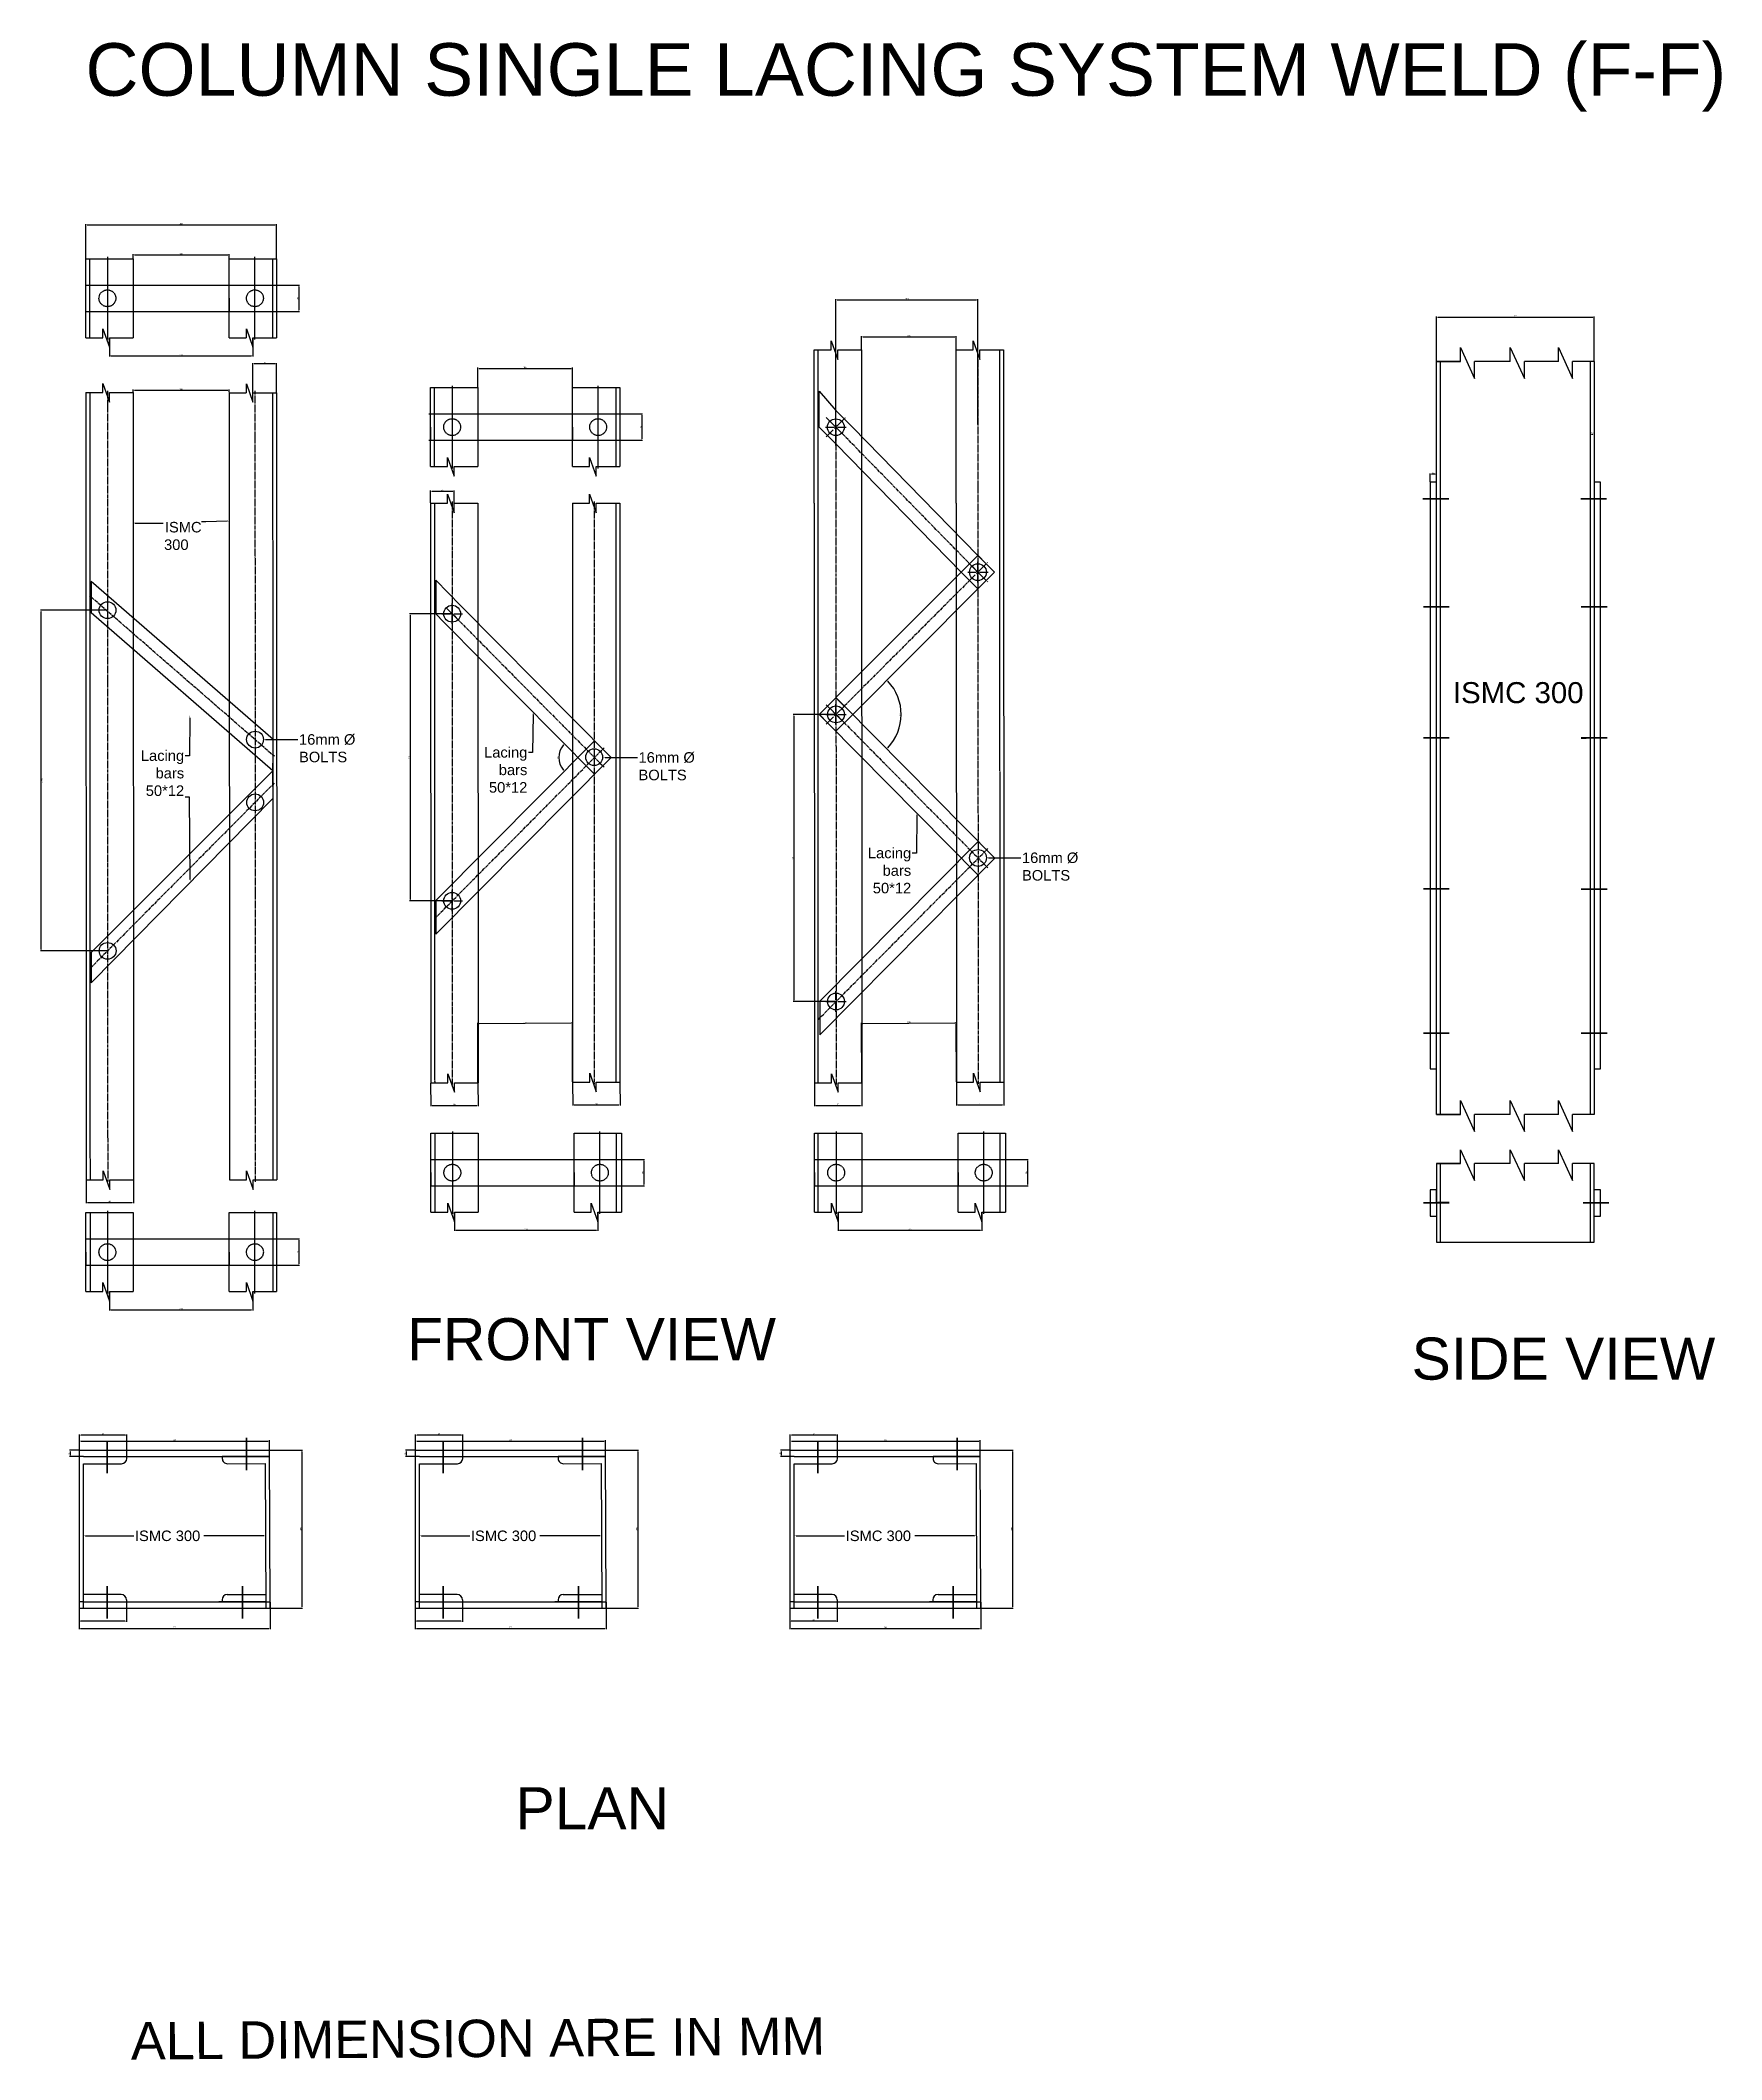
# Model space of a CAD drawing. Header units: millimetres. Extents: x 4013 to 7210, y 1655 to 5494.
import ezdxf
from ezdxf import colors
from ezdxf.entities.mleader import LeaderData, LeaderLine
from ezdxf.math import Vec2, Vec3

# ---------------------------------------------------------------- set-up
doc = ezdxf.new("R2010")
doc.units = ezdxf.units.MM
doc.linetypes.add('ACAD_ISO02W100', pattern=[15, 12, -3])
doc.linetypes.add('CENTER2', pattern=[28.575, 19.05, -3.175, 3.175, -3.175])
doc.styles.get("Standard").update_dxf_attribs({"font": 'arial.ttf'})
doc.dimstyles.new('ISO-25', dxfattribs={"dimtxt": 2.5, "dimasz": 2.5, "dimexe": 1.25, "dimexo": 0.625, "dimtad": 1, "dimtxsty": 'Standard', "dimcen": 2.5, "dimadec": 0, "dimazin": 0, "dimtfac": 1, "dimtmove": 0, "dimatfit": 3, "dimfxl": 1, "dimarcsym": 0})

# ---------------------------------------------------------------- blocks, each defined once
blk = doc.blocks.new('*D126')
at = {"color": 0, "linetype": 'ACAD_ISO02W100', "lineweight": -2, "ltscale": 0.2, "transparency": 16777216}
for p, q in [((4144.2, 4928.3), (4144.2, 4893.2)), ((4417.2, 4928.3), (4417.2, 4893.2)), ((4146.7, 4894.4), (4414.7, 4894.4))]:
    blk.add_line(p, q, dxfattribs=at)
at = {"color": 0, "linetype": 'ACAD_ISO02W100', "ltscale": 0.2, "transparency": 16777216}
for points in [[(4146.7, 4894.8), (4146.7, 4894), (4144.2, 4894.4)], [(4414.7, 4894.8), (4414.7, 4894), (4417.2, 4894.4)]]:
    blk.add_solid(points, dxfattribs=at)
at = {"layer": 'DEFPOINTS', "color": 0, "linetype": 'ACAD_ISO02W100', "ltscale": 0.2, "transparency": 16777216}
for p in [(4144.2, 4928.9), (4417.2, 4928.9), (4417.2, 4894.4)]:
    blk.add_point(p, dxfattribs=at)
at = {"color": 0, "linetype": 'ACAD_ISO02W100', "ltscale": 0.2, "transparency": 16777216, "insert": (4280.7, 4896.3), "char_height": 2.5, "attachment_point": 5}
blk.add_mtext('273', dxfattribs=at)
blk = doc.blocks.new('*U116')
at = {"color": 0, "linetype": 'CENTER2', "ltscale": 0.2, "transparency": 16777216}
blk.add_line((0, 78.5), (0, -78.5), dxfattribs=at)
blk = doc.blocks.new('*U117')
at = {"color": 0, "linetype": 'CENTER2', "ltscale": 0.2, "transparency": 16777216}
blk.add_line((0, -78.5), (0, 78.5), dxfattribs=at)
blk = doc.blocks.new('*D137')
at = {"color": 0, "lineweight": -2, "ltscale": 0.2, "transparency": 16777216}
for p, q in [((4462.8, 5028.9), (4505.5, 5028.9)), ((4504.3, 5026.4), (4504.3, 4981.4)), ((4462.8, 4978.9), (4505.5, 4978.9))]:
    blk.add_line(p, q, dxfattribs=at)
at = {"color": 0, "ltscale": 0.2, "transparency": 16777216}
for points in [[(4503.9, 5026.4), (4504.7, 5026.4), (4504.3, 5028.9)], [(4503.9, 4981.4), (4504.7, 4981.4), (4504.3, 4978.9)]]:
    blk.add_solid(points, dxfattribs=at)
at = {"layer": 'DEFPOINTS', "color": 0, "ltscale": 0.2, "transparency": 16777216}
for p in [(4462.2, 5028.9), (4462.2, 4978.9), (4504.3, 4978.9)]:
    blk.add_point(p, dxfattribs=at)
at = {"color": 0, "ltscale": 0.2, "transparency": 16777216, "insert": (4502.4, 5003.9), "char_height": 2.5, "attachment_point": 5, "rotation": 90}
blk.add_mtext('50', dxfattribs=at)
blk = doc.blocks.new('*U119')
at = {"color": 0, "linetype": 'CENTER2', "ltscale": 0.3, "transparency": 16777216}
blk.add_line((-0.3, 751.9), (0.3, -751.9), dxfattribs=at)
blk = doc.blocks.new('*D127')
at = {"color": 0, "linetype": 'ACAD_ISO02W100', "lineweight": -2, "ltscale": 0.2, "transparency": 16777216}
for p, q in [((4144.2, 3114.6), (4144.2, 3079.4)), ((4417.2, 3114.6), (4417.2, 3079.4)), ((4146.7, 3080.7), (4414.7, 3080.7))]:
    blk.add_line(p, q, dxfattribs=at)
at = {"color": 0, "linetype": 'ACAD_ISO02W100', "ltscale": 0.2, "transparency": 16777216}
for points in [[(4146.7, 3081.1), (4146.7, 3080.3), (4144.2, 3080.7)], [(4414.7, 3081.1), (4414.7, 3080.3), (4417.2, 3080.7)]]:
    blk.add_solid(points, dxfattribs=at)
at = {"layer": 'DEFPOINTS', "color": 0, "linetype": 'ACAD_ISO02W100', "ltscale": 0.2, "transparency": 16777216}
for p in [(4144.2, 3115.2), (4417.2, 3115.2), (4417.2, 3080.7)]:
    blk.add_point(p, dxfattribs=at)
at = {"color": 0, "linetype": 'ACAD_ISO02W100', "ltscale": 0.2, "transparency": 16777216, "insert": (4280.7, 3082.6), "char_height": 2.5, "attachment_point": 5}
blk.add_mtext('273', dxfattribs=at)
blk = doc.blocks.new('*U120')
at = {"color": 0, "linetype": 'CENTER2', "ltscale": 0.2, "transparency": 16777216}
blk.add_line((0, 78.5), (0, -78.5), dxfattribs=at)
blk = doc.blocks.new('*U121')
at = {"color": 0, "linetype": 'CENTER2', "ltscale": 0.2, "transparency": 16777216}
blk.add_line((0, -78.5), (0, 78.5), dxfattribs=at)
blk = doc.blocks.new('*D138')
at = {"color": 0, "lineweight": -2, "ltscale": 0.2, "transparency": 16777216}
for p, q in [((4462.8, 3215.2), (4505.5, 3215.2)), ((4504.3, 3212.7), (4504.3, 3167.7)), ((4462.8, 3165.2), (4505.5, 3165.2))]:
    blk.add_line(p, q, dxfattribs=at)
at = {"color": 0, "ltscale": 0.2, "transparency": 16777216}
for points in [[(4503.9, 3212.7), (4504.7, 3212.7), (4504.3, 3215.2)], [(4503.9, 3167.7), (4504.7, 3167.7), (4504.3, 3165.2)]]:
    blk.add_solid(points, dxfattribs=at)
at = {"layer": 'DEFPOINTS', "color": 0, "ltscale": 0.2, "transparency": 16777216}
for p in [(4462.2, 3215.2), (4462.2, 3165.2), (4504.3, 3165.2)]:
    blk.add_point(p, dxfattribs=at)
at = {"color": 0, "ltscale": 0.2, "transparency": 16777216, "insert": (4502.4, 3190.2), "char_height": 2.5, "attachment_point": 5, "rotation": 90}
blk.add_mtext('50', dxfattribs=at)
blk = doc.blocks.new('*U118')
at = {"color": 0, "linetype": 'CENTER2', "ltscale": 0.3, "transparency": 16777216}
blk.add_line((-0.3, 751.9), (0.3, -751.9), dxfattribs=at)
blk = doc.blocks.new('*U122')
at = {"color": 0, "linetype": 'CENTER2', "ltscale": 0.3, "transparency": 16777216}
blk.add_line((175.6, -152.6), (-175.6, 152.6), dxfattribs=at)
blk = doc.blocks.new('*D139')
at = {"color": 0, "lineweight": -2, "ltscale": 0.2, "transparency": 16777216}
for p, q in [((4139.9, 4410.8), (4013, 4410.7)), ((4014.5, 3765.4), (4014.3, 4408.2)), ((4140.2, 3762.9), (4013.3, 3762.9))]:
    blk.add_line(p, q, dxfattribs=at)
at = {"color": 0, "ltscale": 0.2, "transparency": 16777216}
for points in [[(4014.7, 4408.2), (4013.8, 4408.2), (4014.3, 4410.7)], [(4014.9, 3765.4), (4014.1, 3765.4), (4014.5, 3762.9)]]:
    blk.add_solid(points, dxfattribs=at)
at = {"layer": 'DEFPOINTS', "color": 0, "ltscale": 0.2, "transparency": 16777216}
for p in [(4014.3, 4410.7), (4140.6, 4410.8), (4140.8, 3762.9)]:
    blk.add_point(p, dxfattribs=at)
at = {"color": 0, "ltscale": 0.2, "transparency": 16777216, "insert": (4016.3, 4086.8), "char_height": 2.5, "attachment_point": 5, "rotation": 270.0221}
blk.add_mtext('687.5', dxfattribs=at)
blk = doc.blocks.new('*D140')
at = {"color": 0, "lineweight": -2, "ltscale": 0.2, "transparency": 16777216}
for p, q in [((4189.2, 4825.1), (4189.2, 4830.3)), ((4191.7, 4829), (4369.7, 4829.1)), ((4372.2, 4825.2), (4372.2, 4830.3))]:
    blk.add_line(p, q, dxfattribs=at)
at = {"color": 0, "ltscale": 0.2, "transparency": 16777216}
for points in [[(4191.7, 4829.4), (4191.7, 4828.6), (4189.2, 4829)], [(4369.7, 4829.5), (4369.7, 4828.7), (4372.2, 4829.1)]]:
    blk.add_solid(points, dxfattribs=at)
at = {"layer": 'DEFPOINTS', "color": 0, "ltscale": 0.2, "transparency": 16777216}
for p in [(4189.2, 4824.5), (4372.2, 4829.1), (4372.2, 4824.6)]:
    blk.add_point(p, dxfattribs=at)
at = {"color": 0, "ltscale": 0.2, "transparency": 16777216, "insert": (4280.7, 4830.9), "char_height": 2.5, "attachment_point": 5, "rotation": 0.0221}
blk.add_mtext('180', dxfattribs=at)
blk = doc.blocks.new('*D141')
at = {"color": 0, "lineweight": -2, "ltscale": 0.2, "transparency": 16777216}
for p, q in [((4099.8, 3327), (4099.8, 3283.3)), ((4189.8, 3327), (4189.8, 3283.3)), ((4102.3, 3284.5), (4187.3, 3284.5))]:
    blk.add_line(p, q, dxfattribs=at)
at = {"color": 0, "ltscale": 0.2, "transparency": 16777216}
for points in [[(4102.3, 3284.9), (4102.3, 3284.1), (4099.8, 3284.5)], [(4187.3, 3285), (4187.3, 3284.1), (4189.8, 3284.5)]]:
    blk.add_solid(points, dxfattribs=at)
at = {"layer": 'DEFPOINTS', "color": 0, "ltscale": 0.2, "transparency": 16777216}
for p in [(4099.8, 3327.6), (4189.8, 3327.7), (4189.8, 3284.5)]:
    blk.add_point(p, dxfattribs=at)
at = {"color": 0, "ltscale": 0.2, "transparency": 16777216, "insert": (4144.8, 3286.4), "char_height": 2.5, "attachment_point": 5, "rotation": 0.0221}
blk.add_mtext('90', dxfattribs=at)
blk = doc.blocks.new('*D142')
at = {"color": 0, "lineweight": -2, "ltscale": 0.2, "transparency": 16777216}
for p, q in [((4189.2, 5079.5), (4189.2, 5087.7)), ((4191.7, 5086.4), (4369.7, 5086.4)), ((4372.2, 5079.5), (4372.2, 5087.7))]:
    blk.add_line(p, q, dxfattribs=at)
at = {"color": 0, "ltscale": 0.2, "transparency": 16777216}
for points in [[(4191.7, 5086.8), (4191.7, 5086), (4189.2, 5086.4)], [(4369.7, 5086.8), (4369.7, 5086), (4372.2, 5086.4)]]:
    blk.add_solid(points, dxfattribs=at)
at = {"layer": 'DEFPOINTS', "color": 0, "ltscale": 0.2, "transparency": 16777216}
for p in [(4189.2, 5078.9), (4372.2, 5086.4), (4372.2, 5078.9)]:
    blk.add_point(p, dxfattribs=at)
at = {"color": 0, "ltscale": 0.2, "transparency": 16777216, "insert": (4280.7, 5088.3), "char_height": 2.5, "attachment_point": 5}
blk.add_mtext('180', dxfattribs=at)
blk = doc.blocks.new('*U92')
at = {"color": 0, "linetype": 'CENTER2', "ltscale": 0.2, "transparency": 16777216}
blk.add_line((0, 78.5), (0, -78.5), dxfattribs=at)
blk = doc.blocks.new('*U93')
at = {"color": 0, "linetype": 'CENTER2', "ltscale": 0.2, "transparency": 16777216}
blk.add_line((0, -78.5), (0, 78.5), dxfattribs=at)
blk = doc.blocks.new('*D128')
at = {"color": 0, "lineweight": -2, "ltscale": 0.2, "transparency": 16777216}
for p, q in [((5115.3, 4784), (5158.1, 4784)), ((5156.8, 4781.5), (5156.8, 4736.5)), ((5115.3, 4734), (5158.1, 4734))]:
    blk.add_line(p, q, dxfattribs=at)
at = {"color": 0, "ltscale": 0.2, "transparency": 16777216}
for points in [[(5156.4, 4781.5), (5157.2, 4781.5), (5156.8, 4784)], [(5156.4, 4736.5), (5157.2, 4736.5), (5156.8, 4734)]]:
    blk.add_solid(points, dxfattribs=at)
at = {"layer": 'DEFPOINTS', "color": 0, "ltscale": 0.2, "transparency": 16777216}
for p in [(5114.7, 4784), (5114.7, 4734), (5156.8, 4734)]:
    blk.add_point(p, dxfattribs=at)
at = {"color": 0, "ltscale": 0.2, "transparency": 16777216, "insert": (5154.9, 4759), "char_height": 2.5, "attachment_point": 5, "rotation": 90}
blk.add_mtext('50', dxfattribs=at)
blk = doc.blocks.new('*D143')
at = {"color": 0, "lineweight": -2, "ltscale": 0.2, "transparency": 16777216}
for p, q in [((4844.7, 4834.6), (4844.7, 4872)), ((4847.2, 4870.7), (5022.2, 4870.7)), ((5024.7, 4834.6), (5024.7, 4872))]:
    blk.add_line(p, q, dxfattribs=at)
at = {"color": 0, "ltscale": 0.2, "transparency": 16777216}
for points in [[(4847.2, 4871.2), (4847.2, 4870.3), (4844.7, 4870.7)], [(5022.2, 4871.2), (5022.2, 4870.3), (5024.7, 4870.7)]]:
    blk.add_solid(points, dxfattribs=at)
at = {"layer": 'DEFPOINTS', "color": 0, "ltscale": 0.2, "transparency": 16777216}
for p in [(5024.7, 4870.7), (4844.7, 4834), (5024.7, 4834)]:
    blk.add_point(p, dxfattribs=at)
at = {"color": 0, "ltscale": 0.2, "transparency": 16777216, "insert": (4934.7, 4872.6), "char_height": 2.5, "attachment_point": 5}
blk.add_mtext('180', dxfattribs=at)
blk = doc.blocks.new('*U94')
at = {"color": 0, "linetype": 'CENTER2', "ltscale": 0.3, "transparency": 16777216}
blk.add_line((-0.2, 554.5), (0.2, -554.5), dxfattribs=at)
blk = doc.blocks.new('*D144')
at = {"color": 0, "lineweight": -2, "ltscale": 0.2, "transparency": 16777216}
for p, q in [((4755.1, 3511.6), (4755.2, 3467.8)), ((4845.1, 3511.6), (4845.2, 3467.9)), ((4757.7, 3469.1), (4842.7, 3469.1))]:
    blk.add_line(p, q, dxfattribs=at)
at = {"color": 0, "ltscale": 0.2, "transparency": 16777216}
for points in [[(4757.7, 3469.5), (4757.7, 3468.7), (4755.2, 3469.1)], [(4842.7, 3469.5), (4842.7, 3468.7), (4845.2, 3469.1)]]:
    blk.add_solid(points, dxfattribs=at)
at = {"layer": 'DEFPOINTS', "color": 0, "ltscale": 0.2, "transparency": 16777216}
for p in [(4755.1, 3512.2), (4845.1, 3512.2), (4845.2, 3469.1)]:
    blk.add_point(p, dxfattribs=at)
at = {"color": 0, "ltscale": 0.2, "transparency": 16777216, "insert": (4800.2, 3471), "char_height": 2.5, "attachment_point": 5, "rotation": 0.0221}
blk.add_mtext('90', dxfattribs=at)
blk = doc.blocks.new('*U95')
at = {"color": 0, "linetype": 'CENTER2', "ltscale": 0.3, "transparency": 16777216}
blk.add_line((-0.2, 554), (0.2, -554), dxfattribs=at)
blk = doc.blocks.new('*D145')
at = {"color": 0, "lineweight": -2, "ltscale": 0.2, "transparency": 16777216}
for p, q in [((5025.1, 3512.5), (5025.2, 3468.7)), ((5115.1, 3512.5), (5115.2, 3468.8)), ((5027.7, 3470), (5112.7, 3470))]:
    blk.add_line(p, q, dxfattribs=at)
at = {"color": 0, "ltscale": 0.2, "transparency": 16777216}
for points in [[(5027.7, 3470.4), (5027.7, 3469.6), (5025.2, 3470)], [(5112.7, 3470.4), (5112.7, 3469.6), (5115.2, 3470)]]:
    blk.add_solid(points, dxfattribs=at)
at = {"layer": 'DEFPOINTS', "color": 0, "ltscale": 0.2, "transparency": 16777216}
for p in [(5025.1, 3513.1), (5115.1, 3513.1), (5115.2, 3470)]:
    blk.add_point(p, dxfattribs=at)
at = {"color": 0, "ltscale": 0.2, "transparency": 16777216, "insert": (5070.2, 3471.9), "char_height": 2.5, "attachment_point": 5, "rotation": 0.0221}
blk.add_mtext('90', dxfattribs=at)
blk = doc.blocks.new('*D129')
at = {"color": 0, "linetype": 'ACAD_ISO02W100', "lineweight": -2, "ltscale": 0.2, "transparency": 16777216}
for p, q in [((4800.2, 3265.6), (4800.2, 3230.5)), ((5073.2, 3265.6), (5073.2, 3230.5)), ((4802.7, 3231.8), (5070.7, 3231.8))]:
    blk.add_line(p, q, dxfattribs=at)
at = {"color": 0, "linetype": 'ACAD_ISO02W100', "ltscale": 0.2, "transparency": 16777216}
for points in [[(4802.7, 3232.2), (4802.7, 3231.3), (4800.2, 3231.8)], [(5070.7, 3232.2), (5070.7, 3231.3), (5073.2, 3231.8)]]:
    blk.add_solid(points, dxfattribs=at)
at = {"layer": 'DEFPOINTS', "color": 0, "linetype": 'ACAD_ISO02W100', "ltscale": 0.2, "transparency": 16777216}
for p in [(4800.2, 3266.3), (5073.2, 3266.3), (5073.2, 3231.8)]:
    blk.add_point(p, dxfattribs=at)
at = {"color": 0, "linetype": 'ACAD_ISO02W100', "ltscale": 0.2, "transparency": 16777216, "insert": (4936.7, 3233.7), "char_height": 2.5, "attachment_point": 5}
blk.add_mtext('273', dxfattribs=at)
blk = doc.blocks.new('*U105')
at = {"color": 0, "linetype": 'CENTER2', "ltscale": 0.2, "transparency": 16777216}
blk.add_line((0, 78.5), (0, -78.5), dxfattribs=at)
blk = doc.blocks.new('*U106')
at = {"color": 0, "linetype": 'CENTER2', "ltscale": 0.2, "transparency": 16777216}
blk.add_line((0, -78.5), (0, 78.5), dxfattribs=at)
blk = doc.blocks.new('*D146')
at = {"color": 0, "lineweight": -2, "ltscale": 0.2, "transparency": 16777216}
for p, q in [((5118.8, 3366.3), (5161.5, 3366.3)), ((5160.3, 3363.8), (5160.3, 3318.8)), ((5118.8, 3316.3), (5161.5, 3316.3))]:
    blk.add_line(p, q, dxfattribs=at)
at = {"color": 0, "ltscale": 0.2, "transparency": 16777216}
for points in [[(5159.8, 3363.8), (5160.7, 3363.8), (5160.3, 3366.3)], [(5159.8, 3318.8), (5160.7, 3318.8), (5160.3, 3316.3)]]:
    blk.add_solid(points, dxfattribs=at)
at = {"layer": 'DEFPOINTS', "color": 0, "ltscale": 0.2, "transparency": 16777216}
for p in [(5118.2, 3366.3), (5118.2, 3316.3), (5160.3, 3316.3)]:
    blk.add_point(p, dxfattribs=at)
at = {"color": 0, "ltscale": 0.2, "transparency": 16777216, "insert": (5158.4, 3341.3), "char_height": 2.5, "attachment_point": 5, "rotation": 90}
blk.add_mtext('50', dxfattribs=at)
blk = doc.blocks.new('*U107')
at = {"color": 0, "linetype": 'CENTER2', "transparency": 16777216}
for p, q in [((-19.5, 0), (-3.2, 0)), ((0, 3.2), (0, 19.5)), ((3.2, 0), (19.5, 0)), ((0, -19.5), (0, -3.2))]:
    blk.add_line(p, q, dxfattribs=at)
at = {"color": 0, "linetype": 'Continuous', "transparency": 16777216}
for p, q in [((-1.6, 0), (1.6, 0)), ((0, -1.6), (0, 1.6))]:
    blk.add_line(p, q, dxfattribs=at)
blk = doc.blocks.new('*U115')
at = {"color": 0, "linetype": 'CENTER2', "transparency": 16777216}
for p, q in [((-19.5, 0), (-3.2, 0)), ((0, 3.2), (0, 19.5)), ((3.2, 0), (19.5, 0)), ((0, -19.5), (0, -3.2))]:
    blk.add_line(p, q, dxfattribs=at)
at = {"color": 0, "linetype": 'Continuous', "transparency": 16777216}
for p, q in [((-1.6, 0), (1.6, 0)), ((0, -1.6), (0, 1.6))]:
    blk.add_line(p, q, dxfattribs=at)
blk = doc.blocks.new('*U96')
at = {"color": 0, "linetype": 'CENTER2', "ltscale": 0.3, "transparency": 16777216}
blk.add_line((-145.7, 147.2), (145.7, -147.2), dxfattribs=at)
blk = doc.blocks.new('*U97')
at = {"color": 0, "linetype": 'CENTER2', "ltscale": 0.3, "transparency": 16777216}
blk.add_line((-161.2, -162.5), (161.2, 162.5), dxfattribs=at)
blk = doc.blocks.new('*D147')
at = {"color": 0, "lineweight": -2, "ltscale": 0.2, "transparency": 16777216}
for p, q in [((4795.4, 4404.1), (4714.6, 4404.1)), ((4715.9, 4401.6), (4715.9, 3860.6)), ((4795.4, 3858.1), (4714.6, 3858.1))]:
    blk.add_line(p, q, dxfattribs=at)
at = {"color": 0, "ltscale": 0.2, "transparency": 16777216}
for points in [[(4715.5, 4401.6), (4716.3, 4401.6), (4715.9, 4404.1)], [(4715.5, 3860.6), (4716.3, 3860.6), (4715.9, 3858.1)]]:
    blk.add_solid(points, dxfattribs=at)
at = {"layer": 'DEFPOINTS', "color": 0, "ltscale": 0.2, "transparency": 16777216}
for p in [(4796, 4404.1), (4715.9, 3858.1), (4796, 3858.1)]:
    blk.add_point(p, dxfattribs=at)
at = {"color": 0, "ltscale": 0.2, "transparency": 16777216, "insert": (4714, 4131.1), "char_height": 2.5, "attachment_point": 5, "rotation": 90}
blk.add_mtext('546', dxfattribs=at)
blk = doc.blocks.new('*D148')
at = {"color": 0, "lineweight": -2, "ltscale": 0.2, "transparency": 16777216}
for p, q in [((4845.1, 3512.8), (4844.6, 3626.3)), ((4847.1, 3625.1), (5022.1, 3626)), ((5025.1, 3513.7), (5024.6, 3627.2))]:
    blk.add_line(p, q, dxfattribs=at)
at = {"color": 0, "ltscale": 0.2, "transparency": 16777216}
for points in [[(4847.1, 3625.5), (4847.1, 3624.7), (4844.6, 3625.1)], [(5022.1, 3626.4), (5022.1, 3625.6), (5024.6, 3626)]]:
    blk.add_solid(points, dxfattribs=at)
at = {"layer": 'DEFPOINTS', "color": 0, "ltscale": 0.2, "transparency": 16777216}
for p in [(5024.6, 3626), (4845.1, 3512.2), (5025.1, 3513.1)]:
    blk.add_point(p, dxfattribs=at)
at = {"color": 0, "ltscale": 0.2, "transparency": 16777216, "insert": (4934.6, 3627.4), "char_height": 2.5, "attachment_point": 5, "rotation": 0.2866}
blk.add_mtext('180', dxfattribs=at)
blk = doc.blocks.new('*U98')
at = {"color": 0, "linetype": 'CENTER2', "ltscale": 0.3, "transparency": 16777216}
blk.add_line((-0.2, 627.4), (0.2, -627.4), dxfattribs=at)
blk = doc.blocks.new('*D149')
at = {"color": 0, "lineweight": -2, "ltscale": 0.2, "transparency": 16777216}
for p, q in [((5484.9, 3511.6), (5485, 3467.8)), ((5574.9, 3511.6), (5575, 3467.9)), ((5487.5, 3469.1), (5572.5, 3469.1))]:
    blk.add_line(p, q, dxfattribs=at)
at = {"color": 0, "ltscale": 0.2, "transparency": 16777216}
for points in [[(5487.5, 3469.5), (5487.5, 3468.7), (5485, 3469.1)], [(5572.5, 3469.5), (5572.5, 3468.7), (5575, 3469.1)]]:
    blk.add_solid(points, dxfattribs=at)
at = {"layer": 'DEFPOINTS', "color": 0, "ltscale": 0.2, "transparency": 16777216}
for p in [(5484.9, 3512.2), (5574.9, 3512.2), (5575, 3469.1)]:
    blk.add_point(p, dxfattribs=at)
at = {"color": 0, "ltscale": 0.2, "transparency": 16777216, "insert": (5530, 3471), "char_height": 2.5, "attachment_point": 5, "rotation": 0.0221}
blk.add_mtext('90', dxfattribs=at)
blk = doc.blocks.new('*U99')
at = {"color": 0, "linetype": 'CENTER2', "ltscale": 0.3, "transparency": 16777216}
blk.add_line((-0.3, 751.1), (0.2, -626.9), dxfattribs=at)
blk = doc.blocks.new('*D150')
at = {"color": 0, "lineweight": -2, "ltscale": 0.2, "transparency": 16777216}
for p, q in [((5754.9, 3512.5), (5755, 3468.7)), ((5844.9, 3512.5), (5845, 3468.8)), ((5757.5, 3470), (5842.5, 3470))]:
    blk.add_line(p, q, dxfattribs=at)
at = {"color": 0, "ltscale": 0.2, "transparency": 16777216}
for points in [[(5757.5, 3470.4), (5757.5, 3469.6), (5755, 3470)], [(5842.5, 3470.4), (5842.5, 3469.6), (5845, 3470)]]:
    blk.add_solid(points, dxfattribs=at)
at = {"layer": 'DEFPOINTS', "color": 0, "ltscale": 0.2, "transparency": 16777216}
for p in [(5754.9, 3513.1), (5844.9, 3513.1), (5845, 3470)]:
    blk.add_point(p, dxfattribs=at)
at = {"color": 0, "ltscale": 0.2, "transparency": 16777216, "insert": (5800, 3471.9), "char_height": 2.5, "attachment_point": 5, "rotation": 0.0221}
blk.add_mtext('90', dxfattribs=at)
blk = doc.blocks.new('*D130')
at = {"color": 0, "linetype": 'ACAD_ISO02W100', "lineweight": -2, "ltscale": 0.2, "transparency": 16777216}
for p, q in [((5530, 3265.6), (5530, 3230.5)), ((5803, 3265.6), (5803, 3230.5)), ((5532.5, 3231.8), (5800.5, 3231.8))]:
    blk.add_line(p, q, dxfattribs=at)
at = {"color": 0, "linetype": 'ACAD_ISO02W100', "ltscale": 0.2, "transparency": 16777216}
for points in [[(5532.5, 3232.2), (5532.5, 3231.3), (5530, 3231.8)], [(5800.5, 3232.2), (5800.5, 3231.3), (5803, 3231.8)]]:
    blk.add_solid(points, dxfattribs=at)
at = {"layer": 'DEFPOINTS', "color": 0, "linetype": 'ACAD_ISO02W100', "ltscale": 0.2, "transparency": 16777216}
for p in [(5530, 3266.3), (5803, 3266.3), (5803, 3231.8)]:
    blk.add_point(p, dxfattribs=at)
at = {"color": 0, "linetype": 'ACAD_ISO02W100', "ltscale": 0.2, "transparency": 16777216, "insert": (5666.5, 3233.7), "char_height": 2.5, "attachment_point": 5}
blk.add_mtext('273', dxfattribs=at)
blk = doc.blocks.new('*U102')
at = {"color": 0, "linetype": 'CENTER2', "ltscale": 0.2, "transparency": 16777216}
blk.add_line((0, 78.5), (0, -78.5), dxfattribs=at)
blk = doc.blocks.new('*U103')
at = {"color": 0, "linetype": 'CENTER2', "ltscale": 0.2, "transparency": 16777216}
blk.add_line((0, -78.5), (0, 78.5), dxfattribs=at)
blk = doc.blocks.new('*D151')
at = {"color": 0, "lineweight": -2, "ltscale": 0.2, "transparency": 16777216}
for p, q in [((5848.6, 3366.3), (5891.3, 3366.3)), ((5890, 3363.8), (5890, 3318.8)), ((5848.6, 3316.3), (5891.3, 3316.3))]:
    blk.add_line(p, q, dxfattribs=at)
at = {"color": 0, "ltscale": 0.2, "transparency": 16777216}
for points in [[(5889.6, 3363.8), (5890.5, 3363.8), (5890, 3366.3)], [(5889.6, 3318.8), (5890.5, 3318.8), (5890, 3316.3)]]:
    blk.add_solid(points, dxfattribs=at)
at = {"layer": 'DEFPOINTS', "color": 0, "ltscale": 0.2, "transparency": 16777216}
for p in [(5848, 3366.3), (5848, 3316.3), (5890, 3316.3)]:
    blk.add_point(p, dxfattribs=at)
at = {"color": 0, "ltscale": 0.2, "transparency": 16777216, "insert": (5888.1, 3341.3), "char_height": 2.5, "attachment_point": 5, "rotation": 90}
blk.add_mtext('50', dxfattribs=at)
blk = doc.blocks.new('*U104')
at = {"color": 0, "linetype": 'CENTER2', "transparency": 16777216}
for p, q in [((-19.5, 0), (-3.2, 0)), ((0, 3.2), (0, 19.5)), ((3.2, 0), (19.5, 0)), ((0, -19.5), (0, -3.2))]:
    blk.add_line(p, q, dxfattribs=at)
at = {"color": 0, "linetype": 'Continuous', "transparency": 16777216}
for p, q in [((-1.6, 0), (1.6, 0)), ((0, -1.6), (0, 1.6))]:
    blk.add_line(p, q, dxfattribs=at)
blk = doc.blocks.new('*U108')
at = {"color": 0, "linetype": 'CENTER2', "transparency": 16777216}
for p, q in [((-19.5, 0), (-3.2, 0)), ((0, 3.2), (0, 19.5)), ((3.2, 0), (19.5, 0)), ((0, -19.5), (0, -3.2))]:
    blk.add_line(p, q, dxfattribs=at)
at = {"color": 0, "linetype": 'Continuous', "transparency": 16777216}
for p, q in [((-1.6, 0), (1.6, 0)), ((0, -1.6), (0, 1.6))]:
    blk.add_line(p, q, dxfattribs=at)
blk = doc.blocks.new('*U100')
at = {"color": 0, "linetype": 'CENTER2', "ltscale": 0.3, "transparency": 16777216}
blk.add_line((-145.7, 147.2), (145.7, -147.2), dxfattribs=at)
blk = doc.blocks.new('*U101')
at = {"color": 0, "linetype": 'CENTER2', "ltscale": 0.3, "transparency": 16777216}
blk.add_line((-161.2, -162.5), (161.2, 162.5), dxfattribs=at)
blk = doc.blocks.new('*D152')
at = {"color": 0, "lineweight": -2, "ltscale": 0.2, "transparency": 16777216}
for p, q in [((5525.2, 4212.6), (5444.5, 4212.6)), ((5445.7, 4210.1), (5445.7, 3669.1)), ((5525.2, 3666.6), (5444.5, 3666.6))]:
    blk.add_line(p, q, dxfattribs=at)
at = {"color": 0, "ltscale": 0.2, "transparency": 16777216}
for points in [[(5445.3, 4210.1), (5446.2, 4210.1), (5445.7, 4212.6)], [(5445.3, 3669.1), (5446.2, 3669.1), (5445.7, 3666.6)]]:
    blk.add_solid(points, dxfattribs=at)
at = {"layer": 'DEFPOINTS', "color": 0, "ltscale": 0.2, "transparency": 16777216}
for p in [(5525.9, 4212.6), (5445.7, 3666.6), (5525.9, 3666.6)]:
    blk.add_point(p, dxfattribs=at)
at = {"color": 0, "ltscale": 0.2, "transparency": 16777216, "insert": (5443.8, 3939.6), "char_height": 2.5, "attachment_point": 5, "rotation": 90}
blk.add_mtext('546', dxfattribs=at)
blk = doc.blocks.new('*D153')
at = {"color": 0, "lineweight": -2, "ltscale": 0.2, "transparency": 16777216}
for p, q in [((5574.9, 3512.8), (5574.4, 3626.3)), ((5576.9, 3625.1), (5751.9, 3626)), ((5754.9, 3513.7), (5754.4, 3627.2))]:
    blk.add_line(p, q, dxfattribs=at)
at = {"color": 0, "ltscale": 0.2, "transparency": 16777216}
for points in [[(5576.9, 3625.5), (5576.9, 3624.7), (5574.4, 3625.1)], [(5751.9, 3626.4), (5751.9, 3625.6), (5754.4, 3626)]]:
    blk.add_solid(points, dxfattribs=at)
at = {"layer": 'DEFPOINTS', "color": 0, "ltscale": 0.2, "transparency": 16777216}
for p in [(5754.4, 3626), (5574.9, 3512.2), (5754.9, 3513.1)]:
    blk.add_point(p, dxfattribs=at)
at = {"color": 0, "ltscale": 0.2, "transparency": 16777216, "insert": (5664.4, 3627.4), "char_height": 2.5, "attachment_point": 5, "rotation": 0.2866}
blk.add_mtext('180', dxfattribs=at)
blk = doc.blocks.new('*U110')
at = {"color": 0, "linetype": 'CENTER2', "transparency": 16777216}
blk.add_line((-18.4, 18.4), (18.4, -18.4), dxfattribs=at)
blk = doc.blocks.new('*U111')
at = {"color": 0, "linetype": 'CENTER2', "transparency": 16777216}
blk.add_line((-18.4, -18.4), (18.4, 18.4), dxfattribs=at)
blk = doc.blocks.new('*U112')
at = {"color": 0, "linetype": 'CENTER2', "transparency": 16777216}
for p, q in [((-19.5, 0), (-3.2, 0)), ((0, 3.2), (0, 19.5)), ((3.2, 0), (19.5, 0)), ((0, -19.5), (0, -3.2))]:
    blk.add_line(p, q, dxfattribs=at)
at = {"color": 0, "linetype": 'Continuous', "transparency": 16777216}
for p, q in [((-1.6, 0), (1.6, 0)), ((0, -1.6), (0, 1.6))]:
    blk.add_line(p, q, dxfattribs=at)
blk = doc.blocks.new('*U113')
at = {"color": 0, "linetype": 'CENTER2', "transparency": 16777216}
blk.add_line((-18.4, 18.4), (18.4, -18.4), dxfattribs=at)
blk = doc.blocks.new('*U114')
at = {"color": 0, "linetype": 'CENTER2', "transparency": 16777216}
blk.add_line((-18.4, -18.4), (18.4, 18.4), dxfattribs=at)
blk = doc.blocks.new('*U123')
at = {"color": 0, "linetype": 'CENTER2', "transparency": 16777216}
for p, q in [((-19.5, 0), (-3.2, 0)), ((0, 3.2), (0, 19.5)), ((3.2, 0), (19.5, 0)), ((0, -19.5), (0, -3.2))]:
    blk.add_line(p, q, dxfattribs=at)
at = {"color": 0, "linetype": 'Continuous', "transparency": 16777216}
for p, q in [((-1.6, 0), (1.6, 0)), ((0, -1.6), (0, 1.6))]:
    blk.add_line(p, q, dxfattribs=at)
blk = doc.blocks.new('*U124')
at = {"color": 0, "linetype": 'CENTER2', "transparency": 16777216}
blk.add_line((-18.4, 18.4), (18.4, -18.4), dxfattribs=at)
blk = doc.blocks.new('*U125')
at = {"color": 0, "linetype": 'CENTER2', "transparency": 16777216}
blk.add_line((-18.4, -18.4), (18.4, 18.4), dxfattribs=at)
blk = doc.blocks.new('*U89')
at = {"color": 0, "linetype": 'CENTER2', "ltscale": 0.3, "transparency": 16777216}
blk.add_line((121.5, 121.8), (-121.5, -121.8), dxfattribs=at)
blk = doc.blocks.new('*U91')
at = {"color": 0, "linetype": 'CENTER2', "ltscale": 0.3, "transparency": 16777216}
blk.add_line((121.7, -124.4), (-121.7, 124.4), dxfattribs=at)
blk = doc.blocks.new('*D154')
at = {"color": 0, "lineweight": -2, "ltscale": 0.2, "transparency": 16777216}
for p, q in [((5574.5, 4906.4), (5574.5, 4931.9)), ((5577, 4930.6), (5752, 4930.6)), ((5754.5, 4906.4), (5754.5, 4931.9))]:
    blk.add_line(p, q, dxfattribs=at)
at = {"color": 0, "ltscale": 0.2, "transparency": 16777216}
for points in [[(5577, 4931), (5577, 4930.2), (5574.5, 4930.6)], [(5752, 4931), (5752, 4930.2), (5754.5, 4930.6)]]:
    blk.add_solid(points, dxfattribs=at)
at = {"layer": 'DEFPOINTS', "color": 0, "ltscale": 0.2, "transparency": 16777216}
for p in [(5754.5, 4930.6), (5574.5, 4905.8), (5754.5, 4905.8)]:
    blk.add_point(p, dxfattribs=at)
at = {"color": 0, "ltscale": 0.2, "transparency": 16777216, "insert": (5664.5, 4932.5), "char_height": 2.5, "attachment_point": 5}
blk.add_mtext('180', dxfattribs=at)
blk = doc.blocks.new('*D155')
at = {"color": 0, "lineweight": -2, "ltscale": 0.2, "transparency": 16777216}
for p, q in [((5525.7, 4764.1), (5525.7, 5002.4)), ((5528.2, 5001.1), (5793.2, 5001.1)), ((5795.7, 4764.2), (5795.7, 5002.4))]:
    blk.add_line(p, q, dxfattribs=at)
at = {"color": 0, "ltscale": 0.2, "transparency": 16777216}
for points in [[(5528.2, 5001.5), (5528.2, 5000.7), (5525.7, 5001.1)], [(5793.2, 5001.5), (5793.2, 5000.7), (5795.7, 5001.1)]]:
    blk.add_solid(points, dxfattribs=at)
at = {"layer": 'DEFPOINTS', "color": 0, "ltscale": 0.2, "transparency": 16777216}
for p in [(5795.7, 5001.1), (5525.7, 4763.4), (5795.7, 4763.6)]:
    blk.add_point(p, dxfattribs=at)
at = {"color": 0, "ltscale": 0.2, "transparency": 16777216, "insert": (5660.7, 5003), "char_height": 2.5, "attachment_point": 5}
blk.add_mtext('273', dxfattribs=at)
blk = doc.blocks.new('*U109')
at = {"color": 0, "linetype": 'CENTER2', "ltscale": 0.3, "transparency": 16777216}
blk.add_line((175.3, 176.5), (-175.3, -176.5), dxfattribs=at)
blk = doc.blocks.new('*D156')
at = {"color": 0, "lineweight": -2, "ltscale": 0.2, "transparency": 16777216}
for p, q in [((6667.6, 4884.5), (6667.6, 4969.3)), ((6670.1, 4968.1), (6965.1, 4968.1)), ((6967.6, 4884.5), (6967.6, 4969.3))]:
    blk.add_line(p, q, dxfattribs=at)
at = {"color": 0, "ltscale": 0.2, "transparency": 16777216}
for points in [[(6670.1, 4968.5), (6670.1, 4967.6), (6667.6, 4968.1)], [(6965.1, 4968.5), (6965.1, 4967.6), (6967.6, 4968.1)]]:
    blk.add_solid(points, dxfattribs=at)
at = {"layer": 'DEFPOINTS', "color": 0, "ltscale": 0.2, "transparency": 16777216}
for p in [(6967.6, 4968.1), (6667.6, 4883.9), (6967.6, 4883.9)]:
    blk.add_point(p, dxfattribs=at)
at = {"color": 0, "ltscale": 0.2, "transparency": 16777216, "insert": (6817.6, 4970), "char_height": 2.5, "attachment_point": 5}
blk.add_mtext('300', dxfattribs=at)
blk = doc.blocks.new('*D157')
at = {"color": 0, "lineweight": -2, "ltscale": 0.2, "transparency": 16777216}
for p, q in [((6655.6, 4654.7), (6655.6, 4670.9)), ((6665.1, 4669.6), (6658.1, 4669.6)), ((6667.6, 4654.7), (6667.6, 4670.9))]:
    blk.add_line(p, q, dxfattribs=at)
at = {"color": 0, "ltscale": 0.2, "transparency": 16777216}
for points in [[(6658.1, 4670), (6658.1, 4669.2), (6655.6, 4669.6)], [(6665.1, 4670), (6665.1, 4669.2), (6667.6, 4669.6)]]:
    blk.add_solid(points, dxfattribs=at)
at = {"layer": 'DEFPOINTS', "color": 0, "ltscale": 0.2, "transparency": 16777216}
for p in [(6655.6, 4669.6), (6655.6, 4654), (6667.6, 4654)]:
    blk.add_point(p, dxfattribs=at)
at = {"color": 0, "ltscale": 0.2, "transparency": 16777216, "insert": (6661.6, 4671.5), "char_height": 2.5, "attachment_point": 5}
blk.add_mtext('12', dxfattribs=at)
blk = doc.blocks.new('*D158')
at = {"color": 0, "lineweight": -2, "ltscale": 0.2, "transparency": 16777216}
for p, q in [((6960, 4883.3), (6960, 4744.1)), ((6967.6, 4883.3), (6967.6, 4744.1)), ((6962.5, 4745.3), (6965.1, 4745.3))]:
    blk.add_line(p, q, dxfattribs=at)
at = {"color": 0, "ltscale": 0.2, "transparency": 16777216}
for points in [[(6962.5, 4745.7), (6962.5, 4744.9), (6960, 4745.3)], [(6965.1, 4745.7), (6965.1, 4744.9), (6967.6, 4745.3)]]:
    blk.add_solid(points, dxfattribs=at)
at = {"layer": 'DEFPOINTS', "color": 0, "ltscale": 0.2, "transparency": 16777216}
for p in [(6960, 4883.9), (6967.6, 4883.9), (6967.6, 4745.3)]:
    blk.add_point(p, dxfattribs=at)
at = {"color": 0, "ltscale": 0.2, "transparency": 16777216, "insert": (6963.8, 4747.4), "char_height": 2.5, "attachment_point": 5}
blk.add_mtext('7,6', dxfattribs=at)
blk = doc.blocks.new('*D159')
at = {"color": 0, "lineweight": -2, "ltscale": 0.2, "transparency": 16777216}
blk.add_arc((5035, 4130.7), 36.2, 138.6682, 221.2646, dxfattribs=at)
at = {"color": 0, "ltscale": 0.2, "transparency": 16777216}
for points in [[(5007.5, 4154.8), (5008.1, 4154.3), (5009.5, 4156.4)], [(5008.1, 4107.1), (5007.5, 4106.5), (5009.5, 4105)]]:
    blk.add_solid(points, dxfattribs=at)
at = {"layer": 'DEFPOINTS', "color": 0, "ltscale": 0.2, "transparency": 16777216}
for p in [(4780, 4388.3), (5066.7, 4162.6), (5000.1, 4140.1), (5066.6, 4098.7), (4765, 3858.6)]:
    blk.add_point(p, dxfattribs=at)
at = {"color": 0, "ltscale": 0.2, "transparency": 16777216, "insert": (4996.9, 4130.7), "char_height": 2.5, "attachment_point": 5, "rotation": 89.9664}
blk.add_mtext('90', dxfattribs=at)
blk = doc.blocks.new('*D160')
at = {"color": 0, "lineweight": -2, "ltscale": 0.2, "transparency": 16777216}
for p, q in [((4099.2, 5079.5), (4099.2, 5144.9)), ((4101.7, 5143.6), (4459.7, 5143.6)), ((4462.2, 5079.5), (4462.2, 5144.9))]:
    blk.add_line(p, q, dxfattribs=at)
at = {"color": 0, "ltscale": 0.2, "transparency": 16777216}
for points in [[(4101.7, 5144), (4101.7, 5143.2), (4099.2, 5143.6)], [(4459.7, 5144), (4459.7, 5143.2), (4462.2, 5143.6)]]:
    blk.add_solid(points, dxfattribs=at)
at = {"layer": 'DEFPOINTS', "color": 0, "ltscale": 0.2, "transparency": 16777216}
for p in [(4462.2, 5143.6), (4099.2, 5078.9), (4462.2, 5078.9)]:
    blk.add_point(p, dxfattribs=at)
at = {"color": 0, "ltscale": 0.2, "transparency": 16777216, "insert": (4280.7, 5145.5), "char_height": 2.5, "width": 44.175, "attachment_point": 5}
blk.add_mtext('360', dxfattribs=at)
blk = doc.blocks.new('*D161')
at = {"color": 0, "lineweight": -2, "ltscale": 0.2, "transparency": 16777216}
blk.add_arc((5557.6, 4212.6), 92.2, 316.2587, 43.5272, dxfattribs=at)
at = {"color": 0, "ltscale": 0.2, "transparency": 16777216}
for points in [[(5624.2, 4275.8), (5624.8, 4276.4), (5622.7, 4277.9)], [(5624.5, 4148.5), (5623.9, 4149.1), (5622.5, 4147)]]:
    blk.add_solid(points, dxfattribs=at)
at = {"layer": 'DEFPOINTS', "color": 0, "ltscale": 0.2, "transparency": 16777216}
for p in [(5795.8, 4451.4), (5541.9, 4228.5), (5557.6, 4212.6), (5646.6, 4188.4), (5828.2, 3939.2)]:
    blk.add_point(p, dxfattribs=at)
at = {"color": 0, "ltscale": 0.2, "transparency": 16777216, "insert": (5647.9, 4212.4), "char_height": 2.5, "attachment_point": 5, "rotation": 89.893}
blk.add_mtext('90°', dxfattribs=at)
blk = doc.blocks.new('*D162')
at = {"color": 0, "lineweight": -2, "ltscale": 0.2, "transparency": 16777216}
for p, q in [((4417.2, 4824.9), (4417.2, 4880.6)), ((4459.7, 4879.4), (4419.7, 4879.4)), ((4462.2, 4824.9), (4462.2, 4880.6))]:
    blk.add_line(p, q, dxfattribs=at)
at = {"color": 0, "ltscale": 0.2, "transparency": 16777216}
for points in [[(4419.7, 4879.8), (4419.7, 4878.9), (4417.2, 4879.4)], [(4459.7, 4879.8), (4459.7, 4878.9), (4462.2, 4879.4)]]:
    blk.add_solid(points, dxfattribs=at)
at = {"layer": 'DEFPOINTS', "color": 0, "ltscale": 0.2, "transparency": 16777216}
for p in [(4417.2, 4879.4), (4417.2, 4824.3), (4462.2, 4824.3)]:
    blk.add_point(p, dxfattribs=at)
at = {"color": 0, "ltscale": 0.2, "transparency": 16777216, "insert": (4439.7, 4881.3), "char_height": 2.5, "attachment_point": 5}
blk.add_mtext('45', dxfattribs=at)
blk = doc.blocks.new('*D163')
at = {"color": 0, "lineweight": -2, "ltscale": 0.2, "transparency": 16777216}
for p, q in [((4754.7, 4614.7), (4754.7, 4638.3)), ((4757.2, 4637.1), (4797.2, 4637.1)), ((4799.7, 4614.7), (4799.7, 4638.3))]:
    blk.add_line(p, q, dxfattribs=at)
at = {"color": 0, "ltscale": 0.2, "transparency": 16777216}
for points in [[(4757.2, 4637.5), (4757.2, 4636.7), (4754.7, 4637.1)], [(4797.2, 4637.5), (4797.2, 4636.7), (4799.7, 4637.1)]]:
    blk.add_solid(points, dxfattribs=at)
at = {"layer": 'DEFPOINTS', "color": 0, "ltscale": 0.2, "transparency": 16777216}
for p in [(4754.7, 4614.1), (4799.7, 4637.1), (4799.7, 4614.1)]:
    blk.add_point(p, dxfattribs=at)
at = {"color": 0, "ltscale": 0.2, "transparency": 16777216, "insert": (4777.2, 4639), "char_height": 2.5, "attachment_point": 5}
blk.add_mtext('45', dxfattribs=at)
blk = doc.blocks.new('*D166')
at = {"color": 0, "lineweight": -2, "ltscale": 0.2, "transparency": 16777216}
for p, q in [((4086.8, 2524.7), (4086.8, 2473.3)), ((4449.8, 2524.7), (4449.8, 2473.3)), ((4089.3, 2474.6), (4447.3, 2474.6))]:
    blk.add_line(p, q, dxfattribs=at)
at = {"color": 0, "ltscale": 0.2, "transparency": 16777216}
for points in [[(4089.3, 2475), (4089.3, 2474.2), (4086.8, 2474.6)], [(4447.3, 2475), (4447.3, 2474.2), (4449.8, 2474.6)]]:
    blk.add_solid(points, dxfattribs=at)
at = {"layer": 'DEFPOINTS', "color": 0, "ltscale": 0.2, "transparency": 16777216}
for p in [(4086.8, 2525.4), (4449.8, 2525.4), (4449.8, 2474.6)]:
    blk.add_point(p, dxfattribs=at)
at = {"color": 0, "ltscale": 0.2, "transparency": 16777216, "insert": (4268.3, 2476.5), "char_height": 2.5, "attachment_point": 5}
blk.add_mtext('363', dxfattribs=at)
blk = doc.blocks.new('*D167')
at = {"color": 0, "lineweight": -2, "ltscale": 0.2, "transparency": 16777216}
for p, q in [((4087.2, 2814), (4087.2, 2832.3)), ((4089.7, 2831), (4446.2, 2831)), ((4448.7, 2814), (4448.7, 2832.3))]:
    blk.add_line(p, q, dxfattribs=at)
at = {"color": 0, "ltscale": 0.2, "transparency": 16777216}
for points in [[(4089.7, 2831.4), (4089.7, 2830.6), (4087.2, 2831)], [(4446.2, 2831.4), (4446.2, 2830.6), (4448.7, 2831)]]:
    blk.add_solid(points, dxfattribs=at)
at = {"layer": 'DEFPOINTS', "color": 0, "ltscale": 0.2, "transparency": 16777216}
for p in [(4087.2, 2813.4), (4448.7, 2831), (4448.7, 2813.4)]:
    blk.add_point(p, dxfattribs=at)
at = {"color": 0, "ltscale": 0.2, "transparency": 16777216, "insert": (4268, 2832.9), "char_height": 2.5, "attachment_point": 5}
blk.add_mtext('360', dxfattribs=at)
blk = doc.blocks.new('*D168')
at = {"color": 0, "lineweight": -2, "ltscale": 0.2, "transparency": 16777216}
for p, q in [((4087.2, 2802), (4087.2, 2843.6)), ((4174.7, 2842.3), (4089.7, 2842.3)), ((4177.2, 2802), (4177.2, 2843.6))]:
    blk.add_line(p, q, dxfattribs=at)
at = {"color": 0, "ltscale": 0.2, "transparency": 16777216}
for points in [[(4089.7, 2842.7), (4089.7, 2841.9), (4087.2, 2842.3)], [(4174.7, 2842.7), (4174.7, 2841.9), (4177.2, 2842.3)]]:
    blk.add_solid(points, dxfattribs=at)
at = {"layer": 'DEFPOINTS', "color": 0, "ltscale": 0.2, "transparency": 16777216}
for p in [(4087.2, 2842.3), (4087.2, 2801.4), (4177.2, 2801.4)]:
    blk.add_point(p, dxfattribs=at)
at = {"color": 0, "ltscale": 0.2, "transparency": 16777216, "insert": (4132.2, 2844.2), "char_height": 2.5, "attachment_point": 5}
blk.add_mtext('90', dxfattribs=at)
blk = doc.blocks.new('*D133')
at = {"color": 0, "lineweight": -2, "ltscale": 0.2, "transparency": 16777216}
for p, q in [((4086.6, 2813.4), (4068.6, 2813.4)), ((4069.9, 2810.9), (4069.9, 2803.9)), ((4086.6, 2801.4), (4068.6, 2801.4))]:
    blk.add_line(p, q, dxfattribs=at)
at = {"color": 0, "ltscale": 0.2, "transparency": 16777216}
for points in [[(4069.4, 2810.9), (4070.3, 2810.9), (4069.9, 2813.4)], [(4069.4, 2803.9), (4070.3, 2803.9), (4069.9, 2801.4)]]:
    blk.add_solid(points, dxfattribs=at)
at = {"layer": 'DEFPOINTS', "color": 0, "ltscale": 0.2, "transparency": 16777216}
for p in [(4087.2, 2813.4), (4069.9, 2801.4), (4087.2, 2801.4)]:
    blk.add_point(p, dxfattribs=at)
at = {"color": 0, "ltscale": 0.2, "transparency": 16777216, "insert": (4068, 2807.4), "char_height": 2.5, "attachment_point": 5, "rotation": 90}
blk.add_mtext('12', dxfattribs=at)
blk = doc.blocks.new('*D169')
at = {"color": 0, "lineweight": -2, "ltscale": 0.2, "transparency": 16777216}
for p, q in [((4086.8, 2524.7), (4086.8, 2487.1)), ((4176.8, 2524.7), (4176.8, 2487.1)), ((4174.3, 2488.4), (4089.3, 2488.4))]:
    blk.add_line(p, q, dxfattribs=at)
at = {"color": 0, "ltscale": 0.2, "transparency": 16777216}
for points in [[(4089.3, 2488.8), (4089.3, 2488), (4086.8, 2488.4)], [(4174.3, 2488.8), (4174.3, 2488), (4176.8, 2488.4)]]:
    blk.add_solid(points, dxfattribs=at)
at = {"layer": 'DEFPOINTS', "color": 0, "ltscale": 0.2, "transparency": 16777216}
for p in [(4086.8, 2525.4), (4176.8, 2525.4), (4086.8, 2488.4)]:
    blk.add_point(p, dxfattribs=at)
at = {"color": 0, "ltscale": 0.2, "transparency": 16777216, "insert": (4131.8, 2490.3), "char_height": 2.5, "attachment_point": 5}
blk.add_mtext('90', dxfattribs=at)
blk = doc.blocks.new('*D134')
at = {"color": 0, "lineweight": -2, "ltscale": 0.2, "transparency": 16777216}
for p, q in [((4449.4, 2813.4), (4511.2, 2813.4)), ((4510, 2810.9), (4510, 2515.9)), ((4450.4, 2513.4), (4511.2, 2513.4))]:
    blk.add_line(p, q, dxfattribs=at)
at = {"color": 0, "ltscale": 0.2, "transparency": 16777216}
for points in [[(4509.6, 2810.9), (4510.4, 2810.9), (4510, 2813.4)], [(4509.6, 2515.9), (4510.4, 2515.9), (4510, 2513.4)]]:
    blk.add_solid(points, dxfattribs=at)
at = {"layer": 'DEFPOINTS', "color": 0, "ltscale": 0.2, "transparency": 16777216}
for p in [(4448.7, 2813.4), (4449.8, 2513.4), (4510, 2513.4)]:
    blk.add_point(p, dxfattribs=at)
at = {"color": 0, "ltscale": 0.2, "transparency": 16777216, "insert": (4508.1, 2663.4), "char_height": 2.5, "attachment_point": 5, "rotation": 90}
blk.add_mtext('300', dxfattribs=at)
blk = doc.blocks.new('*D170')
at = {"color": 0, "lineweight": -2, "ltscale": 0.2, "transparency": 16777216}
for p, q in [((4725.7, 2524.7), (4725.7, 2473.3)), ((5088.7, 2524.7), (5088.7, 2473.3)), ((4728.2, 2474.6), (5086.2, 2474.6))]:
    blk.add_line(p, q, dxfattribs=at)
at = {"color": 0, "ltscale": 0.2, "transparency": 16777216}
for points in [[(4728.2, 2475), (4728.2, 2474.2), (4725.7, 2474.6)], [(5086.2, 2475), (5086.2, 2474.2), (5088.7, 2474.6)]]:
    blk.add_solid(points, dxfattribs=at)
at = {"layer": 'DEFPOINTS', "color": 0, "ltscale": 0.2, "transparency": 16777216}
for p in [(4725.7, 2525.4), (5088.7, 2525.4), (5088.7, 2474.6)]:
    blk.add_point(p, dxfattribs=at)
at = {"color": 0, "ltscale": 0.2, "transparency": 16777216, "insert": (4907.2, 2476.5), "char_height": 2.5, "attachment_point": 5}
blk.add_mtext('363', dxfattribs=at)
blk = doc.blocks.new('*D171')
at = {"color": 0, "lineweight": -2, "ltscale": 0.2, "transparency": 16777216}
for p, q in [((4726.1, 2814), (4726.1, 2832.3)), ((4728.6, 2831), (5085.1, 2831)), ((5087.6, 2814), (5087.6, 2832.3))]:
    blk.add_line(p, q, dxfattribs=at)
at = {"color": 0, "ltscale": 0.2, "transparency": 16777216}
for points in [[(4728.6, 2831.4), (4728.6, 2830.6), (4726.1, 2831)], [(5085.1, 2831.4), (5085.1, 2830.6), (5087.6, 2831)]]:
    blk.add_solid(points, dxfattribs=at)
at = {"layer": 'DEFPOINTS', "color": 0, "ltscale": 0.2, "transparency": 16777216}
for p in [(4726.1, 2813.4), (5087.6, 2831), (5087.6, 2813.4)]:
    blk.add_point(p, dxfattribs=at)
at = {"color": 0, "ltscale": 0.2, "transparency": 16777216, "insert": (4906.9, 2832.9), "char_height": 2.5, "attachment_point": 5}
blk.add_mtext('360', dxfattribs=at)
blk = doc.blocks.new('*D172')
at = {"color": 0, "lineweight": -2, "ltscale": 0.2, "transparency": 16777216}
for p, q in [((4726.1, 2802), (4726.1, 2843.6)), ((4813.6, 2842.3), (4728.6, 2842.3)), ((4816.1, 2802), (4816.1, 2843.6))]:
    blk.add_line(p, q, dxfattribs=at)
at = {"color": 0, "ltscale": 0.2, "transparency": 16777216}
for points in [[(4728.6, 2842.7), (4728.6, 2841.9), (4726.1, 2842.3)], [(4813.6, 2842.7), (4813.6, 2841.9), (4816.1, 2842.3)]]:
    blk.add_solid(points, dxfattribs=at)
at = {"layer": 'DEFPOINTS', "color": 0, "ltscale": 0.2, "transparency": 16777216}
for p in [(4726.1, 2842.3), (4726.1, 2801.4), (4816.1, 2801.4)]:
    blk.add_point(p, dxfattribs=at)
at = {"color": 0, "ltscale": 0.2, "transparency": 16777216, "insert": (4771.1, 2844.2), "char_height": 2.5, "attachment_point": 5}
blk.add_mtext('90', dxfattribs=at)
blk = doc.blocks.new('*D135')
at = {"color": 0, "lineweight": -2, "ltscale": 0.2, "transparency": 16777216}
for p, q in [((4725.5, 2813.4), (4707.5, 2813.4)), ((4708.7, 2810.9), (4708.7, 2803.9)), ((4725.5, 2801.4), (4707.5, 2801.4))]:
    blk.add_line(p, q, dxfattribs=at)
at = {"color": 0, "ltscale": 0.2, "transparency": 16777216}
for points in [[(4708.3, 2810.9), (4709.2, 2810.9), (4708.7, 2813.4)], [(4708.3, 2803.9), (4709.2, 2803.9), (4708.7, 2801.4)]]:
    blk.add_solid(points, dxfattribs=at)
at = {"layer": 'DEFPOINTS', "color": 0, "ltscale": 0.2, "transparency": 16777216}
for p in [(4726.1, 2813.4), (4708.7, 2801.4), (4726.1, 2801.4)]:
    blk.add_point(p, dxfattribs=at)
at = {"color": 0, "ltscale": 0.2, "transparency": 16777216, "insert": (4706.9, 2807.4), "char_height": 2.5, "attachment_point": 5, "rotation": 90}
blk.add_mtext('12', dxfattribs=at)
blk = doc.blocks.new('*D173')
at = {"color": 0, "lineweight": -2, "ltscale": 0.2, "transparency": 16777216}
for p, q in [((4725.7, 2524.7), (4725.7, 2487.1)), ((4815.7, 2524.7), (4815.7, 2487.1)), ((4813.2, 2488.4), (4728.2, 2488.4))]:
    blk.add_line(p, q, dxfattribs=at)
at = {"color": 0, "ltscale": 0.2, "transparency": 16777216}
for points in [[(4728.2, 2488.8), (4728.2, 2488), (4725.7, 2488.4)], [(4813.2, 2488.8), (4813.2, 2488), (4815.7, 2488.4)]]:
    blk.add_solid(points, dxfattribs=at)
at = {"layer": 'DEFPOINTS', "color": 0, "ltscale": 0.2, "transparency": 16777216}
for p in [(4725.7, 2525.4), (4815.7, 2525.4), (4725.7, 2488.4)]:
    blk.add_point(p, dxfattribs=at)
at = {"color": 0, "ltscale": 0.2, "transparency": 16777216, "insert": (4770.7, 2490.3), "char_height": 2.5, "attachment_point": 5}
blk.add_mtext('90', dxfattribs=at)
blk = doc.blocks.new('*D136')
at = {"color": 0, "lineweight": -2, "ltscale": 0.2, "transparency": 16777216}
for p, q in [((5088.3, 2813.4), (5150.1, 2813.4)), ((5148.9, 2810.9), (5148.9, 2515.9)), ((5089.3, 2513.4), (5150.1, 2513.4))]:
    blk.add_line(p, q, dxfattribs=at)
at = {"color": 0, "ltscale": 0.2, "transparency": 16777216}
for points in [[(5148.5, 2810.9), (5149.3, 2810.9), (5148.9, 2813.4)], [(5148.5, 2515.9), (5149.3, 2515.9), (5148.9, 2513.4)]]:
    blk.add_solid(points, dxfattribs=at)
at = {"layer": 'DEFPOINTS', "color": 0, "ltscale": 0.2, "transparency": 16777216}
for p in [(5087.6, 2813.4), (5088.7, 2513.4), (5148.9, 2513.4)]:
    blk.add_point(p, dxfattribs=at)
at = {"color": 0, "ltscale": 0.2, "transparency": 16777216, "insert": (5147, 2663.4), "char_height": 2.5, "attachment_point": 5, "rotation": 90}
blk.add_mtext('300', dxfattribs=at)
blk = doc.blocks.new('*D174')
at = {"color": 0, "lineweight": -2, "ltscale": 0.2, "transparency": 16777216}
for p, q in [((5438.4, 2524.7), (5438.4, 2473.3)), ((5801.4, 2524.7), (5801.4, 2473.3)), ((5440.9, 2474.6), (5798.9, 2474.6))]:
    blk.add_line(p, q, dxfattribs=at)
at = {"color": 0, "ltscale": 0.2, "transparency": 16777216}
for points in [[(5440.9, 2475), (5440.9, 2474.2), (5438.4, 2474.6)], [(5798.9, 2475), (5798.9, 2474.2), (5801.4, 2474.6)]]:
    blk.add_solid(points, dxfattribs=at)
at = {"layer": 'DEFPOINTS', "color": 0, "ltscale": 0.2, "transparency": 16777216}
for p in [(5438.4, 2525.4), (5801.4, 2525.4), (5801.4, 2474.6)]:
    blk.add_point(p, dxfattribs=at)
at = {"color": 0, "ltscale": 0.2, "transparency": 16777216, "insert": (5619.9, 2476.5), "char_height": 2.5, "attachment_point": 5}
blk.add_mtext('363', dxfattribs=at)
blk = doc.blocks.new('*D175')
at = {"color": 0, "lineweight": -2, "ltscale": 0.2, "transparency": 16777216}
for p, q in [((5438.8, 2814), (5438.8, 2832.3)), ((5441.3, 2831), (5797.8, 2831)), ((5800.3, 2814), (5800.3, 2832.3))]:
    blk.add_line(p, q, dxfattribs=at)
at = {"color": 0, "ltscale": 0.2, "transparency": 16777216}
for points in [[(5441.3, 2831.4), (5441.3, 2830.6), (5438.8, 2831)], [(5797.8, 2831.4), (5797.8, 2830.6), (5800.3, 2831)]]:
    blk.add_solid(points, dxfattribs=at)
at = {"layer": 'DEFPOINTS', "color": 0, "ltscale": 0.2, "transparency": 16777216}
for p in [(5438.8, 2813.4), (5800.3, 2831), (5800.3, 2813.4)]:
    blk.add_point(p, dxfattribs=at)
at = {"color": 0, "ltscale": 0.2, "transparency": 16777216, "insert": (5619.6, 2832.9), "char_height": 2.5, "attachment_point": 5}
blk.add_mtext('360', dxfattribs=at)
blk = doc.blocks.new('*D164')
at = {"color": 0, "lineweight": -2, "ltscale": 0.2, "transparency": 16777216}
for p, q in [((5438.8, 2802), (5438.8, 2843.6)), ((5526.3, 2842.3), (5441.3, 2842.3)), ((5528.8, 2802), (5528.8, 2843.6))]:
    blk.add_line(p, q, dxfattribs=at)
at = {"color": 0, "ltscale": 0.2, "transparency": 16777216}
for points in [[(5441.3, 2842.7), (5441.3, 2841.9), (5438.8, 2842.3)], [(5526.3, 2842.7), (5526.3, 2841.9), (5528.8, 2842.3)]]:
    blk.add_solid(points, dxfattribs=at)
at = {"layer": 'DEFPOINTS', "color": 0, "ltscale": 0.2, "transparency": 16777216}
for p in [(5438.8, 2842.3), (5438.8, 2801.4), (5528.8, 2801.4)]:
    blk.add_point(p, dxfattribs=at)
at = {"color": 0, "ltscale": 0.2, "transparency": 16777216, "insert": (5483.8, 2844.2), "char_height": 2.5, "attachment_point": 5}
blk.add_mtext('90', dxfattribs=at)
blk = doc.blocks.new('*D131')
at = {"color": 0, "lineweight": -2, "ltscale": 0.2, "transparency": 16777216}
for p, q in [((5438.2, 2813.4), (5420.2, 2813.4)), ((5421.4, 2810.9), (5421.4, 2803.9)), ((5438.2, 2801.4), (5420.2, 2801.4))]:
    blk.add_line(p, q, dxfattribs=at)
at = {"color": 0, "ltscale": 0.2, "transparency": 16777216}
for points in [[(5421, 2810.9), (5421.8, 2810.9), (5421.4, 2813.4)], [(5421, 2803.9), (5421.8, 2803.9), (5421.4, 2801.4)]]:
    blk.add_solid(points, dxfattribs=at)
at = {"layer": 'DEFPOINTS', "color": 0, "ltscale": 0.2, "transparency": 16777216}
for p in [(5438.8, 2813.4), (5421.4, 2801.4), (5438.8, 2801.4)]:
    blk.add_point(p, dxfattribs=at)
at = {"color": 0, "ltscale": 0.2, "transparency": 16777216, "insert": (5419.5, 2807.4), "char_height": 2.5, "attachment_point": 5, "rotation": 90}
blk.add_mtext('12', dxfattribs=at)
blk = doc.blocks.new('*D165')
at = {"color": 0, "lineweight": -2, "ltscale": 0.2, "transparency": 16777216}
for p, q in [((5438.4, 2524.7), (5438.4, 2487.1)), ((5528.4, 2524.7), (5528.4, 2487.1)), ((5525.9, 2488.4), (5440.9, 2488.4))]:
    blk.add_line(p, q, dxfattribs=at)
at = {"color": 0, "ltscale": 0.2, "transparency": 16777216}
for points in [[(5440.9, 2488.8), (5440.9, 2488), (5438.4, 2488.4)], [(5525.9, 2488.8), (5525.9, 2488), (5528.4, 2488.4)]]:
    blk.add_solid(points, dxfattribs=at)
at = {"layer": 'DEFPOINTS', "color": 0, "ltscale": 0.2, "transparency": 16777216}
for p in [(5438.4, 2525.4), (5528.4, 2525.4), (5438.4, 2488.4)]:
    blk.add_point(p, dxfattribs=at)
at = {"color": 0, "ltscale": 0.2, "transparency": 16777216, "insert": (5483.4, 2490.3), "char_height": 2.5, "attachment_point": 5}
blk.add_mtext('90', dxfattribs=at)
blk = doc.blocks.new('*D132')
at = {"color": 0, "lineweight": -2, "ltscale": 0.2, "transparency": 16777216}
for p, q in [((5800.9, 2813.4), (5862.8, 2813.4)), ((5861.6, 2810.9), (5861.6, 2515.9)), ((5802, 2513.4), (5862.8, 2513.4))]:
    blk.add_line(p, q, dxfattribs=at)
at = {"color": 0, "ltscale": 0.2, "transparency": 16777216}
for points in [[(5861.1, 2810.9), (5862, 2810.9), (5861.6, 2813.4)], [(5861.1, 2515.9), (5862, 2515.9), (5861.6, 2513.4)]]:
    blk.add_solid(points, dxfattribs=at)
at = {"layer": 'DEFPOINTS', "color": 0, "ltscale": 0.2, "transparency": 16777216}
for p in [(5800.3, 2813.4), (5801.4, 2513.4), (5861.6, 2513.4)]:
    blk.add_point(p, dxfattribs=at)
at = {"color": 0, "ltscale": 0.2, "transparency": 16777216, "insert": (5859.7, 2663.4), "char_height": 2.5, "attachment_point": 5, "rotation": 90}
blk.add_mtext('300', dxfattribs=at)

msp = doc.modelspace()

# ---------------------------------------------------------------- linework, layer by layer
at = {"ltscale": 0.2}
for p, q in [((4099.191, 5078.924), (4189.191, 5078.924)), ((4099.191, 4928.924), (4099.191, 5078.924)), ((4189.191, 5078.924), (4189.191, 4928.924)), ((4372.191, 5078.924), (4462.191, 5078.924)), ((4372.191, 4928.924), (4372.191, 5078.924)), ((4462.191, 5078.924), (4462.191, 4928.924)), ((4099.191, 5028.924), (4462.191, 5028.924)), ((4372.191, 5003.924), (4372.191, 5028.924)), ((4372.191, 5003.924), (4372.191, 4978.924)), ((4099.191, 4978.924), (4462.191, 4978.924)), ((4131.639, 4928.924), (4131.639, 4946.028)), ((4131.639, 4946.028), (4144.191, 4910.732)), ((4144.191, 4925.424), (4144.191, 4928.924)), ((4144.191, 4928.924), (4144.191, 4928.924)), ((4144.191, 4928.924), (4189.191, 4928.924)), ((4144.191, 4910.732), (4144.191, 4925.424)), ((4404.639, 4928.924), (4404.639, 4946.028)), ((4404.639, 4946.028), (4417.191, 4910.732)), ((4417.191, 4925.424), (4417.191, 4928.924)), ((4417.191, 4928.924), (4462.191, 4928.924)), ((4417.191, 4910.732), (4417.191, 4925.424)), ((5516.965, 4905.79), (5516.965, 4922.893)), ((5516.965, 4922.893), (5529.517, 4887.598)), ((5786.965, 4905.79), (5786.965, 4922.893)), ((5786.965, 4922.893), (5799.517, 4887.598)), ((5484.517, 4614.109), (5484.517, 4905.79)), ((5525.675, 4724.275), (5525.675, 4894.944)), ((5529.517, 4902.29), (5529.517, 4905.79)), ((5529.517, 4905.79), (5529.517, 4905.79)), ((5529.517, 4905.79), (5574.517, 4905.79)), ((5529.517, 4887.598), (5529.517, 4902.29)), ((5574.405, 4905.79), (5574.942, 3512.197)), ((5754.517, 4614.109), (5754.517, 4905.79)), ((5799.517, 4902.29), (5799.517, 4905.79)), ((5799.517, 4905.79), (5799.517, 4905.79)), ((5799.517, 4905.79), (5844.517, 4905.79)), ((5799.517, 4887.598), (5799.517, 4902.29)), ((5844.405, 4905.79), (5844.942, 3513.098)), ((6667.62, 3452.108), (6667.62, 4883.884)), ((6967.62, 4883.884), (6967.62, 3452.108)), ((4131.639, 4824.519), (4131.639, 4841.622)), ((4131.639, 4841.622), (4144.191, 4806.327)), ((4404.639, 4824.302), (4404.639, 4841.405)), ((4404.639, 4841.405), (4417.191, 4806.11)), ((4099.191, 4824.519), (4099.769, 3327.631)), ((4144.191, 4821.019), (4144.191, 4824.519)), ((4144.191, 4824.519), (4144.191, 4824.519)), ((4144.191, 4824.519), (4189.191, 4824.519)), ((4144.191, 4806.327), (4144.191, 4821.019)), ((4189.191, 4824.519), (4189.769, 3327.631)), ((4372.191, 4824.302), (4372.769, 3327.414)), ((4417.191, 4820.802), (4417.191, 4824.302)), ((4417.191, 4824.302), (4417.191, 4824.302)), ((4417.191, 4824.302), (4462.191, 4824.302)), ((4417.191, 4806.11), (4417.191, 4820.802)), ((4462.191, 4824.302), (4462.769, 3327.414)), ((4754.724, 4833.953), (4844.724, 4833.953)), ((4754.724, 4683.953), (4754.724, 4833.953)), ((4844.724, 4833.953), (4844.724, 4683.953)), ((5024.724, 4833.953), (5114.724, 4833.953)), ((5024.724, 4683.953), (5024.724, 4833.953)), ((5114.724, 4833.953), (5114.724, 4683.953)), ((5493.855, 4758.676), (5493.855, 4827.481)), ((5493.855, 4827.481), (5525.66, 4790.48)), ((4751.724, 4783.953), (5114.724, 4783.953)), ((4754.724, 4758.953), (4754.724, 4783.953)), ((5024.724, 4758.953), (5024.724, 4783.953)), ((5525.675, 4758.676), (5514.419, 4770.047)), ((5541.666, 4774.504), (5525.662, 4790.673)), ((5541.585, 4774.586), (5557.495, 4758.676)), ((4751.724, 4733.953), (5114.724, 4733.953)), ((4754.724, 4758.953), (4754.724, 4733.953)), ((5024.724, 4758.953), (5024.724, 4733.953)), ((5493.855, 4758.676), (5525.675, 4726.856)), ((5525.675, 4758.676), (5536.93, 4747.304)), ((5764.568, 4482.741), (5525.675, 4726.856)), ((5795.755, 4515.011), (5557.495, 4758.676)), ((4787.172, 4683.953), (4787.172, 4701.056)), ((4787.172, 4701.056), (4799.724, 4665.76)), ((5057.172, 4683.953), (5057.172, 4701.056)), ((5057.172, 4701.056), (5069.724, 4665.76)), ((4799.724, 4680.453), (4799.724, 4683.953)), ((4799.724, 4683.953), (4799.724, 4683.953)), ((4799.724, 4683.953), (4844.724, 4683.953)), ((4799.724, 4665.76), (4799.724, 4680.453)), ((5069.724, 4680.453), (5069.724, 4683.953)), ((5069.724, 4683.953), (5114.724, 4683.953)), ((5069.724, 4665.76), (5069.724, 4680.453)), ((6667.62, 4654.038), (6655.62, 4654.038)), ((6655.62, 4654.038), (6655.62, 3538.782)), ((6979.62, 4654.038), (6967.62, 4654.038)), ((6979.62, 3538.782), (6979.62, 4654.038)), ((6979.62, 4654.038), (6979.62, 4654.038)), ((4754.724, 4614.109), (4755.149, 3512.197)), ((4787.172, 4614.109), (4787.172, 4631.212)), ((4787.172, 4631.212), (4799.724, 4595.917)), ((4799.724, 4610.609), (4799.724, 4614.109)), ((4799.724, 4614.109), (4799.724, 4614.109)), ((4799.724, 4614.109), (4844.724, 4614.109)), ((4799.724, 4595.917), (4799.724, 4610.609)), ((4844.724, 4614.109), (4845.149, 3512.197)), ((5024.724, 4614.109), (5025.149, 3513.098)), ((5057.172, 4614.109), (5057.172, 4631.212)), ((5057.172, 4631.212), (5069.724, 4595.917)), ((5069.724, 4610.609), (5069.724, 4614.109)), ((5069.724, 4614.109), (5069.724, 4614.109)), ((5069.724, 4614.109), (5114.724, 4614.109)), ((5069.724, 4595.917), (5069.724, 4610.609)), ((5114.724, 4614.109), (5115.149, 3513.098)), ((5484.517, 4614.109), (5484.942, 3512.197)), ((5754.517, 4614.109), (5754.942, 3513.098)), ((5795.768, 4483.204), (5784.512, 4494.575)), ((5811.759, 4499.032), (5795.755, 4515.201)), ((4109.33, 4465.677), (4109.353, 4406.032)), ((4455.379, 4164.861), (4109.33, 4465.677)), ((4764.781, 4467.615), (4764.806, 4403.621)), ((4811.997, 4419.911), (4764.781, 4467.615)), ((5525.86, 4244.635), (5763.948, 4483.204)), ((5779.776, 4467.376), (5764.568, 4482.741)), ((5795.768, 4483.204), (5807.023, 4471.832)), ((4811.997, 4419.911), (5098.31, 4130.639)), ((5557.61, 4212.557), (5795.78, 4451.396)), ((4455.046, 4105.525), (4109.353, 4406.032)), ((4780.014, 4388.255), (4764.806, 4403.621)), ((4780.014, 4388.255), (5066.615, 4098.692)), ((4796.005, 4404.083), (4784.75, 4415.455)), ((4796.005, 4404.083), (4807.261, 4392.711)), ((5525.872, 4212.638), (5514.617, 4224.01)), ((5541.864, 4228.466), (5525.86, 4244.635)), ((5541.864, 4228.466), (5828.176, 3939.194)), ((5509.881, 4196.81), (5494.672, 4212.176)), ((5509.881, 4196.81), (5796.482, 3907.247)), ((5525.872, 4212.638), (5537.128, 4201.266)), ((4454.88, 4075.857), (4455.379, 4164.861)), ((4765.016, 3858.583), (5066.653, 4162.623)), ((4765.04, 3794.714), (5098.31, 4130.639)), ((4455.046, 4105.525), (4109.351, 3759.829)), ((4454.88, 4075.857), (4454.938, 4052.787)), ((4109.351, 3702.479), (4454.938, 4052.787)), ((5494.883, 3667.138), (5796.519, 3971.178)), ((5494.907, 3603.269), (5828.176, 3939.194)), ((4765.016, 3858.583), (4765.016, 3794.714)), ((4796.005, 3857.872), (4796.216, 3858.085)), ((4796.216, 3858.083), (4796.005, 3857.872)), ((4109.351, 3759.829), (4109.351, 3702.479)), ((5494.883, 3667.138), (5494.883, 3603.269)), ((5525.872, 3666.428), (5526.083, 3666.64)), ((5526.083, 3666.638), (5525.872, 3666.428)), ((6655.62, 3538.782), (6667.62, 3538.782)), ((6967.62, 3538.782), (6979.62, 3538.782)), ((4787.597, 3512.197), (4787.597, 3529.3)), ((4787.597, 3529.3), (4800.149, 3494.005)), ((4800.149, 3508.697), (4800.149, 3512.197)), ((4800.149, 3512.197), (4800.149, 3512.197)), ((4800.149, 3512.197), (4845.149, 3512.197)), ((4800.149, 3494.005), (4800.149, 3508.697)), ((5057.597, 3513.098), (5057.597, 3530.201)), ((5057.597, 3530.201), (5070.149, 3494.905)), ((5070.149, 3509.598), (5070.149, 3513.098)), ((5070.149, 3513.098), (5070.149, 3513.098)), ((5070.149, 3513.098), (5115.149, 3513.098)), ((5070.149, 3494.905), (5070.149, 3509.598)), ((5517.39, 3512.197), (5517.39, 3529.3)), ((5517.39, 3529.3), (5529.942, 3494.005)), ((5529.942, 3508.697), (5529.942, 3512.197)), ((5529.942, 3512.197), (5529.942, 3512.197)), ((5529.942, 3512.197), (5574.942, 3512.197)), ((5529.942, 3494.005), (5529.942, 3508.697)), ((5787.39, 3513.098), (5787.39, 3530.201)), ((5787.39, 3530.201), (5799.942, 3494.905)), ((5799.942, 3509.598), (5799.942, 3513.098)), ((5799.942, 3513.098), (5799.942, 3513.098)), ((5799.942, 3513.098), (5844.942, 3513.098)), ((5799.942, 3494.905), (5799.942, 3509.598)), ((4755.167, 3416.261), (4845.167, 3416.261)), ((4755.167, 3266.261), (4755.167, 3416.261)), ((4845.167, 3416.261), (4845.167, 3266.261)), ((5028.167, 3416.261), (5118.167, 3416.261)), ((5028.167, 3266.261), (5028.167, 3416.261)), ((5118.167, 3416.261), (5118.167, 3266.261)), ((5484.959, 3416.261), (5574.959, 3416.261)), ((5484.959, 3266.261), (5484.959, 3416.261)), ((5574.959, 3416.261), (5574.959, 3266.261)), ((5757.959, 3416.261), (5847.959, 3416.261)), ((5757.959, 3266.261), (5757.959, 3416.261)), ((5847.959, 3416.261), (5847.959, 3266.261)), ((4132.216, 3327.631), (4132.216, 3344.734)), ((4132.216, 3344.734), (4144.769, 3309.439)), ((4405.216, 3327.414), (4405.216, 3344.517)), ((4405.216, 3344.517), (4417.769, 3309.222)), ((4755.167, 3341.261), (4755.167, 3366.261)), ((4755.167, 3366.261), (5118.167, 3366.261)), ((4755.167, 3341.261), (4755.167, 3316.261)), ((5028.167, 3341.261), (5028.167, 3366.261)), ((5028.167, 3341.261), (5028.167, 3316.261)), ((5484.959, 3341.261), (5484.959, 3366.261)), ((5484.959, 3366.261), (5847.959, 3366.261)), ((5484.959, 3341.261), (5484.959, 3316.261)), ((5757.959, 3341.261), (5757.959, 3366.261)), ((5757.959, 3341.261), (5757.959, 3316.261)), ((6667.62, 3358.789), (6667.62, 3208.789)), ((6967.62, 3208.789), (6967.62, 3358.789)), ((4144.769, 3324.131), (4144.769, 3327.631)), ((4144.769, 3327.631), (4144.769, 3327.631)), ((4144.769, 3327.631), (4189.769, 3327.631)), ((4144.769, 3309.439), (4144.769, 3324.131)), ((4417.769, 3323.914), (4417.769, 3327.414)), ((4417.769, 3327.414), (4417.769, 3327.414)), ((4417.769, 3327.414), (4462.769, 3327.414)), ((4417.769, 3309.222), (4417.769, 3323.914)), ((4755.167, 3316.261), (5118.167, 3316.261)), ((5484.959, 3316.261), (5847.959, 3316.261)), ((6667.62, 3308.789), (6655.62, 3308.789)), ((6655.62, 3308.789), (6655.62, 3258.789)), ((6667.62, 3283.789), (6667.62, 3308.789)), ((6979.62, 3308.789), (6967.62, 3308.789)), ((6979.62, 3258.789), (6979.62, 3308.789)), ((4099.191, 3265.201), (4189.191, 3265.201)), ((4099.191, 3115.201), (4099.191, 3265.201)), ((4189.191, 3265.201), (4189.191, 3115.201)), ((4372.191, 3265.201), (4462.191, 3265.201)), ((4372.191, 3115.201), (4372.191, 3265.201)), ((4462.191, 3265.201), (4462.191, 3115.201)), ((4787.614, 3266.261), (4787.614, 3283.365)), ((4787.614, 3283.365), (4800.167, 3248.069)), ((4800.167, 3262.761), (4800.167, 3266.261)), ((4800.167, 3266.261), (4800.167, 3266.261)), ((4800.167, 3266.261), (4845.167, 3266.261)), ((5060.614, 3266.261), (5060.614, 3283.365)), ((5060.614, 3283.365), (5073.167, 3248.069)), ((5073.167, 3262.761), (5073.167, 3266.261)), ((5073.167, 3266.261), (5118.167, 3266.261)), ((5517.407, 3266.261), (5517.407, 3283.365)), ((5517.407, 3283.365), (5529.959, 3248.069)), ((5529.959, 3262.761), (5529.959, 3266.261)), ((5529.959, 3266.261), (5529.959, 3266.261)), ((5529.959, 3266.261), (5574.959, 3266.261)), ((5790.407, 3266.261), (5790.407, 3283.365)), ((5790.407, 3283.365), (5802.959, 3248.069)), ((5802.959, 3262.761), (5802.959, 3266.261)), ((5802.959, 3266.261), (5847.959, 3266.261)), ((4800.167, 3248.069), (4800.167, 3262.761)), ((5073.167, 3248.069), (5073.167, 3262.761)), ((5529.959, 3248.069), (5529.959, 3262.761)), ((5802.959, 3248.069), (5802.959, 3262.761)), ((6655.62, 3258.789), (6667.62, 3258.789)), ((6967.62, 3258.789), (6979.62, 3258.789)), ((4099.191, 3190.201), (4099.191, 3215.201)), ((4099.191, 3215.201), (4462.191, 3215.201)), ((4099.191, 3190.201), (4099.191, 3165.201)), ((4372.191, 3190.201), (4372.191, 3215.201)), ((4372.191, 3190.201), (4372.191, 3165.201)), ((6667.62, 3208.789), (6967.62, 3208.789)), ((4099.191, 3165.201), (4462.191, 3165.201)), ((4131.639, 3115.201), (4131.639, 3132.304)), ((4131.639, 3132.304), (4144.191, 3097.009)), ((4144.191, 3111.701), (4144.191, 3115.201)), ((4144.191, 3115.201), (4144.191, 3115.201)), ((4144.191, 3115.201), (4189.191, 3115.201)), ((4144.191, 3097.009), (4144.191, 3111.701)), ((4404.639, 3115.201), (4404.639, 3132.304)), ((4404.639, 3132.304), (4417.191, 3097.009)), ((4417.191, 3111.701), (4417.191, 3115.201)), ((4417.191, 3115.201), (4462.191, 3115.201)), ((4417.191, 3097.009), (4417.191, 3111.701)), ((4087.241, 2813.363), (4448.741, 2813.363)), ((4087.241, 2513.365), (4087.241, 2813.363)), ((4449.814, 2513.365), (4448.741, 2813.363)), ((4726.134, 2813.363), (5087.634, 2813.363)), ((4726.134, 2513.365), (4726.134, 2813.363)), ((5088.708, 2513.365), (5087.634, 2813.363)), ((5438.813, 2813.363), (5800.313, 2813.363)), ((5438.813, 2513.365), (5438.813, 2813.363)), ((5801.386, 2513.365), (5800.313, 2813.363)), ((4094.841, 2801.363), (4087.241, 2801.363)), ((4094.841, 2801.363), (4441.184, 2801.363)), ((4094.841, 2801.363), (4184.841, 2801.363)), ((4094.841, 2513.365), (4094.841, 2787.763)), ((4094.841, 2787.763), (4167.241, 2787.763)), ((4177.241, 2797.763), (4177.241, 2801.363)), ((4448.784, 2801.391), (4358.784, 2801.391)), ((4358.784, 2801.391), (4358.797, 2797.791)), ((4368.832, 2787.826), (4441.231, 2788.086)), ((4441.184, 2801.363), (4448.784, 2801.391)), ((4441.184, 2801.363), (4441.184, 2801.363)), ((4442.214, 2513.365), (4441.231, 2788.086)), ((4733.734, 2801.363), (4726.134, 2801.363)), ((4733.734, 2801.363), (5080.077, 2801.363)), ((4733.734, 2801.363), (4823.734, 2801.363)), ((4733.734, 2513.365), (4733.734, 2787.763)), ((4733.734, 2787.763), (4806.134, 2787.763)), ((4816.134, 2797.763), (4816.134, 2801.363)), ((5087.677, 2801.391), (4997.677, 2801.391)), ((4997.677, 2801.391), (4997.69, 2797.791)), ((5007.726, 2787.826), (5080.125, 2788.086)), ((5080.077, 2801.363), (5087.677, 2801.391)), ((5080.077, 2801.363), (5080.077, 2801.363)), ((5081.108, 2513.365), (5080.125, 2788.086)), ((5446.413, 2801.363), (5438.813, 2801.363)), ((5446.413, 2801.363), (5792.756, 2801.363)), ((5446.413, 2801.363), (5536.413, 2801.363)), ((5446.413, 2513.365), (5446.413, 2787.763)), ((5446.413, 2787.763), (5518.813, 2787.763)), ((5528.813, 2797.763), (5528.813, 2801.363)), ((5800.355, 2801.391), (5710.355, 2801.391)), ((5710.355, 2801.391), (5710.368, 2797.791)), ((5720.404, 2787.826), (5792.803, 2788.086)), ((5792.756, 2801.363), (5800.355, 2801.391)), ((5792.756, 2801.363), (5792.756, 2801.363)), ((5793.786, 2513.365), (5792.803, 2788.086)), ((4166.814, 2538.965), (4094.414, 2538.965)), ((4368.346, 2539.023), (4442.122, 2539.287)), ((4805.708, 2538.965), (4733.308, 2538.965)), ((5007.239, 2539.023), (5081.015, 2539.287)), ((5518.386, 2538.965), (5445.986, 2538.965)), ((5719.918, 2539.023), (5793.693, 2539.287)), ((4094.414, 2525.365), (4086.814, 2525.365)), ((4086.814, 2513.365), (4449.814, 2513.365)), ((4094.414, 2525.365), (4442.171, 2525.365)), ((4176.814, 2528.965), (4176.814, 2525.365)), ((4442.171, 2525.365), (4352.171, 2525.365)), ((4358.382, 2529.023), (4358.382, 2525.365)), ((4442.171, 2525.365), (4449.814, 2525.365)), ((4442.215, 2513.338), (4442.214, 2513.365)), ((4449.772, 2525.365), (4449.814, 2525.365)), ((4733.308, 2525.365), (4725.708, 2525.365)), ((4725.708, 2513.365), (5088.708, 2513.365)), ((4733.308, 2525.365), (5081.065, 2525.365)), ((4815.708, 2528.965), (4815.708, 2525.365)), ((5081.065, 2525.365), (4991.065, 2525.365)), ((4997.275, 2529.023), (4997.275, 2525.365)), ((5081.065, 2525.365), (5088.708, 2525.365)), ((5081.108, 2513.338), (5081.108, 2513.365)), ((5088.665, 2525.365), (5088.708, 2525.365)), ((5445.986, 2525.365), (5438.386, 2525.365)), ((5438.386, 2513.365), (5801.386, 2513.365)), ((5445.986, 2525.365), (5793.743, 2525.365)), ((5528.386, 2528.965), (5528.386, 2525.365)), ((5793.743, 2525.365), (5703.743, 2525.365)), ((5709.953, 2529.023), (5709.953, 2525.365)), ((5793.743, 2525.365), (5801.386, 2525.365)), ((5793.786, 2513.338), (5793.786, 2513.365)), ((5801.343, 2525.365), (5801.386, 2525.365))]:
    msp.add_line(p, q, dxfattribs=at)
at = {"linetype": 'ACAD_ISO02W100', "ltscale": 0.2}
for p, q in [((4106.791, 4928.924), (4106.791, 5078.924)), ((4454.591, 5078.924), (4454.591, 4928.924)), ((4099.191, 4928.924), (4131.639, 4928.924)), ((4372.191, 4928.924), (4404.639, 4928.924)), ((5484.517, 4905.79), (5516.965, 4905.79)), ((5754.517, 4905.79), (5786.965, 4905.79)), ((4099.191, 4824.519), (4131.639, 4824.519)), ((4106.791, 4824.522), (4107.369, 3327.631)), ((4372.191, 4824.302), (4404.639, 4824.302)), ((4454.591, 4824.299), (4455.169, 3327.414)), ((4762.324, 4683.953), (4762.324, 4833.953)), ((5107.124, 4833.953), (5107.124, 4683.953)), ((4754.724, 4683.953), (4787.172, 4683.953)), ((5024.724, 4683.953), (5057.172, 4683.953)), ((4754.724, 4614.109), (4787.172, 4614.109)), ((4762.324, 4614.112), (4762.749, 3512.197)), ((5024.724, 4614.109), (5057.172, 4614.109)), ((5107.124, 4614.106), (5107.549, 3513.098)), ((4755.149, 3512.197), (4787.597, 3512.197)), ((5025.149, 3513.098), (5057.597, 3513.098)), ((5484.942, 3512.197), (5517.39, 3512.197)), ((5754.942, 3513.098), (5787.39, 3513.098)), ((4762.786, 3416.261), (4762.844, 3266.261)), ((5107.586, 3416.261), (5107.644, 3266.261)), ((4099.769, 3327.631), (4132.216, 3327.631)), ((4372.769, 3327.414), (4405.216, 3327.414)), ((4107.393, 3265.201), (4107.451, 3115.201)), ((4455.193, 3265.201), (4455.25, 3115.201)), ((4755.167, 3266.261), (4787.614, 3266.261)), ((5028.167, 3266.261), (5060.614, 3266.261)), ((5484.959, 3266.261), (5517.407, 3266.261)), ((5757.959, 3266.261), (5790.407, 3266.261)), ((4099.191, 3115.201), (4131.639, 3115.201)), ((4372.191, 3115.201), (4404.639, 3115.201))]:
    msp.add_line(p, q, dxfattribs=at)
at = {"linetype": 'ACAD_ISO02W100', "ltscale": 0.1}
for p, q in [((5492.117, 3512.197), (5492.117, 4905.79)), ((5836.805, 4905.787), (5837.342, 3513.098)), ((6675.22, 3452.108), (6675.22, 4883.884)), ((6960.02, 4883.884), (6960.02, 3452.108)), ((5492.117, 3266.261), (5492.117, 3416.261)), ((5837.379, 3416.261), (5837.437, 3266.261)), ((6675.22, 3208.789), (6675.22, 3358.789)), ((6960.02, 3358.789), (6960.02, 3208.789))]:
    msp.add_line(p, q, dxfattribs=at)
for p, q in [((6713.221, 4883.884), (6667.62, 4883.884)), ((6667.62, 4883.884), (6713.221, 4883.884)), ((6713.221, 4883.884), (6713.221, 4910.075)), ((6713.221, 4910.075), (6740.314, 4851.446)), ((6807.72, 4883.884), (6740.314, 4883.884)), ((6740.314, 4851.446), (6740.314, 4883.884)), ((6807.72, 4883.884), (6807.72, 4910.075)), ((6807.72, 4910.075), (6834.813, 4851.446)), ((6899.575, 4883.884), (6834.813, 4883.884)), ((6834.813, 4851.446), (6834.813, 4883.884)), ((6899.575, 4883.884), (6899.575, 4910.075)), ((6899.575, 4910.075), (6926.668, 4851.446)), ((6967.62, 4883.884), (6926.668, 4883.884)), ((6926.668, 4851.446), (6926.668, 4883.884)), ((6713.221, 3452.108), (6713.221, 3478.299)), ((6713.221, 3478.299), (6740.314, 3419.671)), ((6807.72, 3452.108), (6807.72, 3478.299)), ((6807.72, 3478.299), (6834.813, 3419.671)), ((6899.575, 3452.108), (6899.575, 3478.299)), ((6899.575, 3478.299), (6926.668, 3419.671)), ((6713.221, 3452.108), (6667.62, 3452.108)), ((6667.62, 3452.108), (6713.221, 3452.108)), ((6807.72, 3452.108), (6740.314, 3452.108)), ((6740.314, 3419.671), (6740.314, 3452.108)), ((6899.575, 3452.108), (6834.813, 3452.108)), ((6834.813, 3419.671), (6834.813, 3452.108)), ((6967.62, 3452.108), (6926.668, 3452.108)), ((6926.668, 3419.671), (6926.668, 3452.108)), ((6713.221, 3358.789), (6713.221, 3384.98)), ((6713.221, 3384.98), (6740.314, 3326.351)), ((6807.72, 3358.789), (6807.72, 3384.98)), ((6807.72, 3384.98), (6834.813, 3326.351)), ((6899.575, 3358.789), (6899.575, 3384.98)), ((6899.575, 3384.98), (6926.668, 3326.351)), ((6713.221, 3358.789), (6667.62, 3358.789)), ((6667.62, 3358.789), (6713.221, 3358.789)), ((6807.72, 3358.789), (6740.314, 3358.789)), ((6740.314, 3326.351), (6740.314, 3358.789)), ((6899.575, 3358.789), (6834.813, 3358.789)), ((6834.813, 3326.351), (6834.813, 3358.789)), ((6967.62, 3358.789), (6926.668, 3358.789)), ((6926.668, 3326.351), (6926.668, 3358.789))]:
    msp.add_line(p, q)
at = {"lineweight": 50, "ltscale": 0.2}
for p, q in [((4139.841, 2801.363), (4139.841, 2831.017)), ((4405.032, 2807.24), (4405.032, 2836.894)), ((4405.032, 2807.24), (4405.032, 2775.541)), ((4778.734, 2801.363), (4778.734, 2831.017)), ((5043.925, 2807.24), (5043.925, 2836.894)), ((5043.925, 2807.24), (5043.925, 2775.541)), ((5491.413, 2801.363), (5491.413, 2831.017)), ((5756.604, 2807.24), (5756.604, 2836.894)), ((5756.604, 2807.24), (5756.604, 2775.541)), ((4139.841, 2801.363), (4139.841, 2769.665)), ((4778.734, 2801.363), (4778.734, 2769.665)), ((5491.413, 2801.363), (5491.413, 2769.665)), ((4139.841, 2525.365), (4139.841, 2555.019)), ((4397.171, 2525.365), (4397.171, 2555.019)), ((4778.734, 2525.365), (4778.734, 2555.019)), ((5036.065, 2525.365), (5036.065, 2555.019)), ((5491.413, 2525.365), (5491.413, 2555.019)), ((5748.743, 2525.365), (5748.743, 2555.019)), ((4139.841, 2525.365), (4139.841, 2493.666)), ((4397.171, 2525.365), (4397.171, 2493.666)), ((4778.734, 2525.365), (4778.734, 2493.666)), ((5036.065, 2525.365), (5036.065, 2493.666)), ((5491.413, 2525.365), (5491.413, 2493.666)), ((5748.743, 2525.365), (5748.743, 2493.666))]:
    msp.add_line(p, q, dxfattribs=at)
at = {"ltscale": 0.2, "const_width": 3}
for points in [[(6689.74, 4622.346), (6689.739, 4622.604), (6643.115, 4622.45), (6643.116, 4622.193)], [(6989.74, 4622.346), (6989.739, 4622.604), (6943.115, 4622.45), (6943.116, 4622.193)], [(6989.74, 4622.346), (6989.739, 4622.604), (6943.115, 4622.45), (6943.116, 4622.193)], [(6690.933, 4417.245), (6690.932, 4417.503), (6644.308, 4417.349), (6644.309, 4417.091)], [(6990.933, 4417.245), (6990.932, 4417.503), (6944.308, 4417.349), (6944.309, 4417.091)], [(6690.932, 4168.073), (6690.931, 4168.331), (6644.308, 4168.177), (6644.308, 4167.92)], [(6990.933, 4167.815), (6990.932, 4168.073), (6944.308, 4167.92), (6944.309, 4167.662)], [(6690.932, 3880.948), (6690.931, 3881.205), (6644.308, 3881.052), (6644.308, 3880.794)], [(6990.932, 3880.442), (6990.931, 3880.7), (6944.308, 3880.547), (6944.308, 3880.289)], [(6690.932, 3606.528), (6690.931, 3606.785), (6644.308, 3606.632), (6644.308, 3606.374)], [(6990.933, 3606.528), (6990.932, 3606.785), (6944.308, 3606.632), (6944.309, 3606.374)], [(6690.932, 3284.099), (6690.931, 3284.356), (6644.308, 3284.203), (6644.308, 3283.945)], [(6994.432, 3283.866), (6994.431, 3284.124), (6947.808, 3283.97), (6947.808, 3283.713)]]:
    msp.add_lwpolyline(points, close=True, dxfattribs=at)
at = {"ltscale": 0.2}
for points in [[(5763.948, 4483.204), (5795.768, 4515.024), (5827.588, 4483.204), (5795.768, 4451.384)], [(5494.052, 4212.638), (5525.872, 4244.458), (5557.692, 4212.638), (5525.872, 4180.818)]]:
    msp.add_lwpolyline(points, close=True, dxfattribs=at)
at = {"linetype": 'ACAD_ISO02W100', "ltscale": 0.2}
for centre in [(4140.391, 5003.924), (4420.991, 5003.924), (4795.924, 4758.953), (5073.524, 4758.953), (4796.367, 3341.261), (5076.967, 3341.261), (5526.159, 3341.261), (5806.759, 3341.261), (4140.391, 3190.201), (4420.991, 3190.201)]:
    msp.add_circle(centre, 16, dxfattribs=at)
at = {"ltscale": 0.2}
for centre in [(5525.675, 4758.676), (5795.768, 4483.204), (4140.551, 4410.764), (4796.005, 4404.083), (5525.872, 4212.638), (4421.246, 4164.72), (5066.111, 4131.186), (4421.292, 4045.317), (5795.977, 3939.741), (4796.005, 3858.083), (4140.801, 3762.916), (5525.872, 3666.638)]:
    msp.add_circle(centre, 16, dxfattribs=at)
for centre, start, end in [((4167.241, 2797.763), 270, 0), ((4368.797, 2797.826), 180.205028, 270.205028), ((4806.134, 2797.763), 270, 0), ((5007.69, 2797.826), 180.205028, 270.205028), ((5518.813, 2797.763), 270, 0), ((5720.368, 2797.826), 180.205028, 270.205028), ((4166.814, 2528.965), 0, 90), ((4368.382, 2529.023), 90.205028, 180), ((4805.708, 2528.965), 0, 90), ((5007.275, 2529.023), 90.205028, 180), ((5518.386, 2528.965), 0, 90), ((5719.953, 2529.023), 90.205028, 180)]:
    msp.add_arc(centre, 10, start, end, dxfattribs=at)

# ---------------------------------------------------------------- block references
at = {"linetype": 'CENTER2', "ltscale": 0.2}
for name, p in [('*U116', (4140.391, 5003.924)), ('*U117', (4420.991, 5003.924)), ('*U92', (4795.924, 4758.953)), ('*U93', (5073.524, 4758.953)), ('*U105', (4796.367, 3341.261)), ('*U106', (5076.967, 3341.261)), ('*U102', (5526.159, 3341.261)), ('*U103', (5806.759, 3341.261)), ('*U120', (4140.391, 3190.201)), ('*U121', (4420.991, 3190.201))]:
    msp.add_blockref(name, p, dxfattribs=at)
at = {"linetype": 'CENTER2', "ltscale": 0.3}
for name, p in [('*U99', (5795.901, 4136.523)), ('*U119', (4140.68, 4076.074)), ('*U118', (4421.28, 4075.86)), ('*U98', (5525.902, 4136.073)), ('*U91', (5660.873, 4620.821)), ('*U94', (4796.137, 4063.152)), ('*U95', (5066.137, 4063.602)), ('*U89', (5660.8, 4347.948)), ('*U122', (4282.277, 4285.524)), ('*U96', (4939.234, 4259.374)), ('*U100', (5669.101, 4067.929)), ('*U97', (4923.755, 3986.64)), ('*U109', (4282.172, 3905.249)), ('*U101', (5653.621, 3795.195))]:
    msp.add_blockref(name, p, dxfattribs=at)
at = {"linetype": 'CENTER2'}
for name, p in [('*U123', (5525.675, 4758.676)), ('*U124', (5525.675, 4758.676)), ('*U125', (5525.675, 4758.676)), ('*U112', (5795.768, 4483.204)), ('*U113', (5795.768, 4483.204)), ('*U114', (5795.768, 4483.204)), ('*U107', (4796.005, 4404.083)), ('*U104', (5525.872, 4212.638)), ('*U110', (5525.872, 4212.638)), ('*U111', (5525.872, 4212.638)), ('*U115', (4796.005, 3858.083)), ('*U108', (5525.872, 3666.638))]:
    msp.add_blockref(name, p, dxfattribs=at)

# ---------------------------------------------------------------- texts
msp.add_text('ALL DIMENSION ARE IN MM', height=71.16485, rotation=0.414841).set_placement((4185.29, 1654.698))
at = {"ltscale": 0.8, "insert": (4098.712, 5488.978), "char_height": 100, "attachment_point": 1}
msp.add_mtext_dynamic_manual_height_columns('COLUMN SINGLE LACING SYSTEM WELD (F-F)', width=3619.00866, gutter_width=12.5, heights=[0], dxfattribs=at)
at = {"ltscale": 0.2, "attachment_point": 1}
for s, width, insert, char_height in [('\\pxtc0;ISMC 300', 285.15829, (6698.987, 4274.028), 40), ('FRONT VIEW', 732.18672, (4710.173, 3064.669), 80), ('SIDE VIEW', 732.18672, (6620.414, 3027.694), 80), ('PLAN', 732.18672, (4916.479, 2172.599), 80)]:
    msp.add_mtext_dynamic_manual_height_columns(s, width=width, gutter_width=12.5, heights=[0], dxfattribs=dict(at, insert=insert, char_height=char_height))

# ---------------------------------------------------------------- dimensions: what is measured, and where the dimension line sits
at = {"ltscale": 0.2}
for base, p1, p2, text, picture, middle in [((4462.191, 5143.622), (4099.191, 5078.924), (4462.191, 5078.924), '360', '*D160', (4280.691, 5145.525)), ((4372.191, 5086.401), (4189.191, 5078.924), (4372.191, 5078.924), '180', '*D142', (4280.691, 5088.303)), ((5795.66, 5001.129), (5525.66, 4763.449), (5795.66, 4763.554), '273', '*D155', (5660.66, 5003.031)), ((4448.741, 2831.017), (4087.241, 2813.363), (4448.741, 2813.363), '360', '*D167', (4267.991, 2832.92)), ((5087.634, 2831.017), (4726.134, 2813.363), (5087.634, 2813.363), '360', '*D171', (4906.884, 2832.92)), ((5800.313, 2831.017), (5438.813, 2813.363), (5800.313, 2813.363), '360', '*D175', (5619.563, 2832.92))]:
    dim = msp.add_linear_dim(base=base, p1=p1, p2=p2, text=text, dimstyle='ISO-25', dxfattribs=at)
    dim.commit()
    dim.dimension.update_dxf_attribs({"geometry": picture, "text_midpoint": middle})
for base, p1, p2, picture, middle in [((4504.277, 4978.924), (4462.191, 5028.924), (4462.191, 4978.924), '*D137', (4502.375, 5003.924)), ((5156.81, 4733.953), (5114.724, 4783.953), (5114.724, 4733.953), '*D128', (5154.908, 4758.953)), ((4715.871, 3858.083), (4796.005, 4404.083), (4796.005, 3858.083), '*D147', (4713.97, 4131.083)), ((5445.738, 3666.638), (5525.872, 4212.638), (5525.872, 3666.638), '*D152', (5443.836, 3939.638)), ((5160.252, 3316.261), (5118.167, 3366.261), (5118.167, 3316.261), '*D146', (5158.351, 3341.261)), ((5890.045, 3316.261), (5847.959, 3366.261), (5847.959, 3316.261), '*D151', (5888.143, 3341.261)), ((4504.277, 3165.201), (4462.191, 3215.201), (4462.191, 3165.201), '*D138', (4502.375, 3190.201)), ((4069.853, 2801.363), (4087.241, 2813.363), (4087.241, 2801.363), '*D133', (4067.972, 2807.363)), ((4509.986, 2513.365), (4448.741, 2813.363), (4449.814, 2513.365), '*D134', (4508.084, 2663.364)), ((4708.746, 2801.363), (4726.134, 2813.363), (4726.134, 2801.363), '*D135', (4706.866, 2807.363)), ((5148.879, 2513.365), (5087.634, 2813.363), (5088.708, 2513.365), '*D136', (5146.977, 2663.364)), ((5421.424, 2801.363), (5438.813, 2813.363), (5438.813, 2801.363), '*D131', (5419.544, 2807.363)), ((5861.558, 2513.365), (5800.313, 2813.363), (5801.386, 2513.365), '*D132', (5859.655, 2663.364))]:
    dim = msp.add_linear_dim(base=base, p1=p1, p2=p2, angle=90, dimstyle='ISO-25', dxfattribs=at)
    dim.commit()
    dim.dimension.update_dxf_attribs({"geometry": picture, "text_midpoint": middle})
for base, p1, p2, picture, middle in [((6967.62, 4968.065), (6667.62, 4883.884), (6967.62, 4883.884), '*D156', (6817.62, 4969.967)), ((5754.517, 4930.608), (5574.517, 4905.79), (5754.517, 4905.79), '*D154', (5664.517, 4932.51)), ((4417.191, 4879.356), (4462.191, 4824.302), (4417.191, 4824.302), '*D162', (4439.691, 4881.252)), ((6967.62, 4745.314), (6960.02, 4883.884), (6967.62, 4883.884), '*D158', (6963.82, 4747.441)), ((5024.724, 4870.746), (4844.724, 4833.953), (5024.724, 4833.953), '*D143', (4934.724, 4872.647)), ((6655.62, 4669.605), (6667.62, 4654.038), (6655.62, 4654.038), '*D157', (6661.62, 4671.485)), ((4799.724, 4637.089), (4754.724, 4614.109), (4799.724, 4614.109), '*D163', (4777.224, 4638.985)), ((4087.241, 2842.316), (4177.241, 2801.363), (4087.241, 2801.363), '*D168', (4132.241, 2844.217)), ((4726.134, 2842.316), (4816.134, 2801.363), (4726.134, 2801.363), '*D172', (4771.134, 2844.217)), ((5438.813, 2842.316), (5528.813, 2801.363), (5438.813, 2801.363), '*D164', (5483.813, 2844.217)), ((4449.814, 2474.571), (4086.814, 2525.365), (4449.814, 2525.365), '*D166', (4268.314, 2476.474)), ((4086.814, 2488.382), (4176.814, 2525.365), (4086.814, 2525.365), '*D169', (4131.814, 2490.284)), ((5088.708, 2474.571), (4725.708, 2525.365), (5088.708, 2525.365), '*D170', (4907.208, 2476.474)), ((4725.708, 2488.382), (4815.708, 2525.365), (4725.708, 2525.365), '*D173', (4770.708, 2490.284)), ((5801.386, 2474.571), (5438.386, 2525.365), (5801.386, 2525.365), '*D174', (5619.886, 2476.474)), ((5438.386, 2488.382), (5528.386, 2525.365), (5438.386, 2525.365), '*D165', (5483.386, 2490.284))]:
    dim = msp.add_linear_dim(base=base, p1=p1, p2=p2, dimstyle='ISO-25', dxfattribs=at)
    dim.commit()
    dim.dimension.update_dxf_attribs({"geometry": picture, "text_midpoint": middle})
at = {"linetype": 'ACAD_ISO02W100', "ltscale": 0.2}
for base, p1, p2, picture, middle in [((4417.191, 4894.415), (4144.191, 4928.924), (4417.191, 4928.924), '*D126', (4280.691, 4896.317)), ((5073.167, 3231.752), (4800.167, 3266.261), (5073.167, 3266.261), '*D129', (4936.667, 3233.654)), ((5802.959, 3231.752), (5529.959, 3266.261), (5802.959, 3266.261), '*D130', (5666.459, 3233.654)), ((4417.191, 3080.692), (4144.191, 3115.201), (4417.191, 3115.201), '*D127', (4280.691, 3082.594))]:
    dim = msp.add_linear_dim(base=base, p1=p1, p2=p2, dimstyle='ISO-25', dxfattribs=at)
    dim.commit()
    dim.dimension.update_dxf_attribs({"geometry": picture, "text_midpoint": middle})
at = {"ltscale": 0.2}
for p1, p2, distance, text, picture, middle in [((4189.191, 4824.519), (4372.191, 4824.59), 4.482, '180', '*D140', (4280.689, 4830.938)), ((4140.801, 3762.916), (4140.551, 4410.764), 126.294, '687.5', '*D139', (4016.283, 4086.792))]:
    dim = msp.add_aligned_dim(p1=p1, p2=p2, distance=distance, text=text, dimstyle='ISO-25', dxfattribs=at)
    dim.commit()
    dim.dimension.update_dxf_attribs({"geometry": picture, "text_midpoint": middle})
dim = msp.add_angular_dim_2l(base=(5646.62, 4188.424), line1=((5541.864, 4228.466), (5828.176, 3939.194)), line2=((5557.61, 4212.557), (5795.78, 4451.396)), dimstyle='ISO-25', dxfattribs=at)
dim.commit()
dim.dimension.update_dxf_attribs({"geometry": '*D161', "text_midpoint": (5647.931, 4212.388)})
dim = msp.add_angular_dim_2l(base=(5000.056, 4140.107), line1=((4765.016, 3858.583), (5066.653, 4162.623)), line2=((4780.014, 4388.255), (5066.615, 4098.692)), text='90', dimstyle='ISO-25', dxfattribs=at)
dim.commit()
dim.dimension.update_dxf_attribs({"geometry": '*D159', "text_midpoint": (4996.903, 4130.698)})
for p1, p2, distance, picture, middle in [((4845.149, 3512.197), (5025.149, 3513.098), 112.895, '*D148', (4934.575, 3627.442)), ((5574.942, 3512.197), (5754.942, 3513.098), 112.895, '*D153', (5664.368, 3627.442)), ((4755.149, 3512.197), (4845.149, 3512.232), -43.116, '*D144', (4800.165, 3471)), ((5025.149, 3513.098), (5115.149, 3513.132), -43.116, '*D145', (5070.165, 3471.9)), ((5484.942, 3512.197), (5574.942, 3512.232), -43.116, '*D149', (5529.958, 3471)), ((5754.942, 3513.098), (5844.942, 3513.132), -43.116, '*D150', (5799.958, 3471.9)), ((4099.769, 3327.631), (4189.769, 3327.666), -43.116, '*D141', (4144.784, 3286.434))]:
    dim = msp.add_aligned_dim(p1=p1, p2=p2, distance=distance, dimstyle='ISO-25', dxfattribs=at)
    dim.commit()
    dim.dimension.update_dxf_attribs({"geometry": picture, "text_midpoint": middle})

# ---------------------------------------------------------------- leaders
ml = msp.add_multileader_mtext('Standard', dxfattribs=at)
ml.set_content(' {\\H5x;ISMC 300}', color=256)
ml.set_leader_properties()
ml.build(insert=Vec2(0, 0))
ctx = ml.context
ctx.base_point, ctx.plane_origin = Vec3(4246.175, 4576.509), Vec3(4189.287, 4576.509)
notes = []
notes.append((ctx, [(0, (1, 1, 0), (4238.175, 4576.509), (1, 0), 8, [(0, [(4189.287, 4576.509)], 0, [])])]))
ctx.mtext.insert, ctx.mtext.width, ctx.mtext.flow_direction = Vec3(4248.175, 4578.686), 79.15923, 5
ml = msp.add_multileader_mtext('Standard', dxfattribs=at)
ml.set_content('', color=256)
ml.set_leader_properties()
ml.build(insert=Vec2(0, 0))
ctx = ml.context
ctx.base_point, ctx.plane_origin = Vec3(4315.334, 4578.686), Vec3(4372.285, 4580.361)
ctx.text_align_type = 2
notes.append((ctx, [(0, (1, 1, 0), (4327.334, 4578.686), (-1, 0), 8, [(0, [(4372.285, 4580.361)], 0, [])])]))
ctx.mtext.insert, ctx.mtext.alignment, ctx.mtext.flow_direction = Vec3(4317.334, 4580.686), 3, 5
ml = msp.add_multileader_mtext('Standard', dxfattribs=at)
ml.set_content('Lacing bars 50*12', color=256)
ml.set_leader_properties()
ml.build(insert=Vec2(0, 0))
ctx = ml.context
ctx.base_point, ctx.char_height, ctx.plane_origin = Vec3(4205.961, 4134.129), 20, Vec3(4297.228, 4210.426)
ctx.text_align_type = 2
notes.append((ctx, [(0, (1, 1, 0), (4296.379, 4134.129), (-1, 0), 8, [(0, [(4297.228, 4210.426)], 0, [])])]))
ctx.mtext.insert, ctx.mtext.width, ctx.mtext.alignment, ctx.mtext.flow_direction = Vec3(4286.379, 4144.299), 70.82773, 3, 5
ml = msp.add_multileader_mtext('Standard', dxfattribs=at)
ml.set_content('Lacing bars 50*12', color=256)
ml.set_leader_properties()
ml.build(insert=Vec2(0, 0))
ctx = ml.context
ctx.base_point, ctx.char_height, ctx.plane_origin = Vec3(4858.586, 4140.364), 20, Vec3(4949.852, 4216.661)
ctx.text_align_type = 2
notes.append((ctx, [(0, (1, 1, 0), (4949.003, 4140.364), (-1, 0), 8, [(0, [(4949.852, 4216.661)], 0, [])])]))
ctx.mtext.insert, ctx.mtext.width, ctx.mtext.alignment, ctx.mtext.flow_direction = Vec3(4939.003, 4150.534), 70.82773, 3, 5
ml = msp.add_multileader_mtext('Standard', dxfattribs=at)
ml.set_content('16mm %%C\\PBOLTS', color=256)
ml.set_leader_properties()
ml.build(insert=Vec2(0, 0))
ctx = ml.context
ctx.base_point, ctx.char_height, ctx.plane_origin = Vec3(4502.815, 4164.841), 20, Vec3(4437.245, 4164.841)
notes.append((ctx, [(0, (1, 1, 0), (4494.815, 4164.841), (1, 0), 8, [(0, [(4437.245, 4164.841)], 0, [])])]))
ctx.mtext.insert, ctx.mtext.flow_direction = Vec3(4504.815, 4175.012), 5
ml = msp.add_multileader_mtext('Standard', dxfattribs=at)
ml.set_content('16mm %%C\\PBOLTS', color=256)
ml.set_leader_properties()
ml.build(insert=Vec2(0, 0))
ctx = ml.context
ctx.base_point, ctx.char_height, ctx.plane_origin = Vec3(5148.352, 4130.639), 20, Vec3(5082.782, 4130.639)
notes.append((ctx, [(0, (1, 1, 0), (5140.352, 4130.639), (1, 0), 8, [(0, [(5082.782, 4130.639)], 0, [])])]))
ctx.mtext.insert, ctx.mtext.flow_direction = Vec3(5150.352, 4140.809), 5
ml = msp.add_multileader_mtext('Standard', dxfattribs=at)
ml.set_content('', color=256)
ml.set_leader_properties()
ml.build(insert=Vec2(0, 0))
ctx = ml.context
ctx.base_point, ctx.plane_origin = Vec3(4284.379, 4055.21), Vec3(4297.678, 3895.017)
ctx.text_align_type = 2
notes.append((ctx, [(1, (1, 1, 0), (4296.379, 4055.21), (-1, 0), 8, [(0, [(4297.678, 3895.017)], 0, [])])]))
ctx.mtext.insert, ctx.mtext.alignment, ctx.mtext.flow_direction = Vec3(4286.379, 4057.21), 3, 5
ml = msp.add_multileader_mtext('Standard', dxfattribs=at)
ml.set_content('Lacing bars 50*12', color=256)
ml.set_leader_properties()
ml.build(insert=Vec2(0, 0))
ctx = ml.context
ctx.base_point, ctx.char_height, ctx.plane_origin = Vec3(5588.453, 3948.919), 20, Vec3(5679.719, 4025.217)
ctx.text_align_type = 2
notes.append((ctx, [(0, (1, 1, 0), (5678.87, 3948.919), (-1, 0), 8, [(0, [(5679.719, 4025.217)], 0, [])])]))
ctx.mtext.insert, ctx.mtext.width, ctx.mtext.alignment, ctx.mtext.flow_direction = Vec3(5668.87, 3959.09), 70.82773, 3, 5
ml = msp.add_multileader_mtext('Standard', dxfattribs=at)
ml.set_content('16mm %%C\\PBOLTS', color=256)
ml.set_leader_properties()
ml.build(insert=Vec2(0, 0))
ctx = ml.context
ctx.base_point, ctx.char_height, ctx.plane_origin = Vec3(5877.546, 3939.873), 20, Vec3(5811.977, 3939.873)
notes.append((ctx, [(0, (1, 1, 0), (5869.546, 3939.873), (1, 0), 8, [(0, [(5811.977, 3939.873)], 0, [])])]))
ctx.mtext.insert, ctx.mtext.flow_direction = Vec3(5879.546, 3950.043), 5
ml = msp.add_multileader_mtext('Standard', dxfattribs=at)
ml.set_content('ISMC 300', color=256)
ml.set_leader_properties()
ml.build(insert=Vec2(0, 0))
ctx = ml.context
ctx.base_point, ctx.char_height, ctx.plane_origin = Vec3(4190.796, 2650.564), 20, Vec3(4094.841, 2650.564)
notes.append((ctx, [(0, (1, 1, 0), (4182.796, 2650.564), (1, 0), 8, [(0, [(4094.841, 2650.564)], 0, [])])]))
ctx.mtext.insert, ctx.mtext.flow_direction = Vec3(4192.796, 2660.742), 5
ml = msp.add_multileader_mtext('Standard', dxfattribs=at)
ml.set_content('', color=256)
ml.set_leader_properties()
ml.build(insert=Vec2(0, 0))
ctx = ml.context
ctx.base_point, ctx.plane_origin = Vec3(4319.924, 2650.564), Vec3(4441.891, 2650.564)
ctx.text_align_type = 2
notes.append((ctx, [(0, (1, 1, 0), (4331.924, 2650.564), (-1, 0), 8, [(0, [(4441.891, 2650.564)], 0, [])])]))
ctx.mtext.insert, ctx.mtext.alignment, ctx.mtext.flow_direction = Vec3(4321.924, 2652.564), 3, 5
ml = msp.add_multileader_mtext('Standard', dxfattribs=at)
ml.set_content('ISMC 300', color=256)
ml.set_leader_properties()
ml.build(insert=Vec2(0, 0))
ctx = ml.context
ctx.base_point, ctx.char_height, ctx.plane_origin = Vec3(4829.689, 2650.564), 20, Vec3(4733.734, 2650.564)
notes.append((ctx, [(0, (1, 1, 0), (4821.689, 2650.564), (1, 0), 8, [(0, [(4733.734, 2650.564)], 0, [])])]))
ctx.mtext.insert, ctx.mtext.flow_direction = Vec3(4831.689, 2660.742), 5
ml = msp.add_multileader_mtext('Standard', dxfattribs=at)
ml.set_content('', color=256)
ml.set_leader_properties()
ml.build(insert=Vec2(0, 0))
ctx = ml.context
ctx.base_point, ctx.plane_origin = Vec3(4958.817, 2650.564), Vec3(5080.784, 2650.564)
ctx.text_align_type = 2
notes.append((ctx, [(0, (1, 1, 0), (4970.817, 2650.564), (-1, 0), 8, [(0, [(5080.784, 2650.564)], 0, [])])]))
ctx.mtext.insert, ctx.mtext.alignment, ctx.mtext.flow_direction = Vec3(4960.817, 2652.564), 3, 5
ml = msp.add_multileader_mtext('Standard', dxfattribs=at)
ml.set_content('ISMC 300', color=256)
ml.set_leader_properties()
ml.build(insert=Vec2(0, 0))
ctx = ml.context
ctx.base_point, ctx.char_height, ctx.plane_origin = Vec3(5542.367, 2650.564), 20, Vec3(5446.413, 2650.564)
notes.append((ctx, [(0, (1, 1, 0), (5534.367, 2650.564), (1, 0), 8, [(0, [(5446.413, 2650.564)], 0, [])])]))
ctx.mtext.insert, ctx.mtext.flow_direction = Vec3(5544.367, 2660.742), 5
ml = msp.add_multileader_mtext('Standard', dxfattribs=at)
ml.set_content('', color=256)
ml.set_leader_properties()
ml.build(insert=Vec2(0, 0))
ctx = ml.context
ctx.base_point, ctx.plane_origin = Vec3(5671.496, 2650.564), Vec3(5793.463, 2650.564)
ctx.text_align_type = 2
notes.append((ctx, [(0, (1, 1, 0), (5683.496, 2650.564), (-1, 0), 8, [(0, [(5793.463, 2650.564)], 0, [])])]))
ctx.mtext.insert, ctx.mtext.alignment, ctx.mtext.flow_direction = Vec3(5673.496, 2652.564), 3, 5
for ctx, leaders in notes:
    for number, flags, end, landing, length, lines in leaders:
        leader = LeaderData()
        leader.index, (leader.has_last_leader_line, leader.has_dogleg_vector, leader.attachment_direction) = number, flags
        leader.last_leader_point, leader.dogleg_vector, leader.dogleg_length = Vec3(end), Vec3(landing), length
        for number, points, colour, breaks in lines:
            line = LeaderLine()
            line.index, line.vertices, line.color, line.breaks = number, Vec3.list(points), colors.encode_raw_color(colour), breaks
            leader.lines.append(line)
        ctx.leaders.append(leader)

doc.saveas('drawing.dxf')
